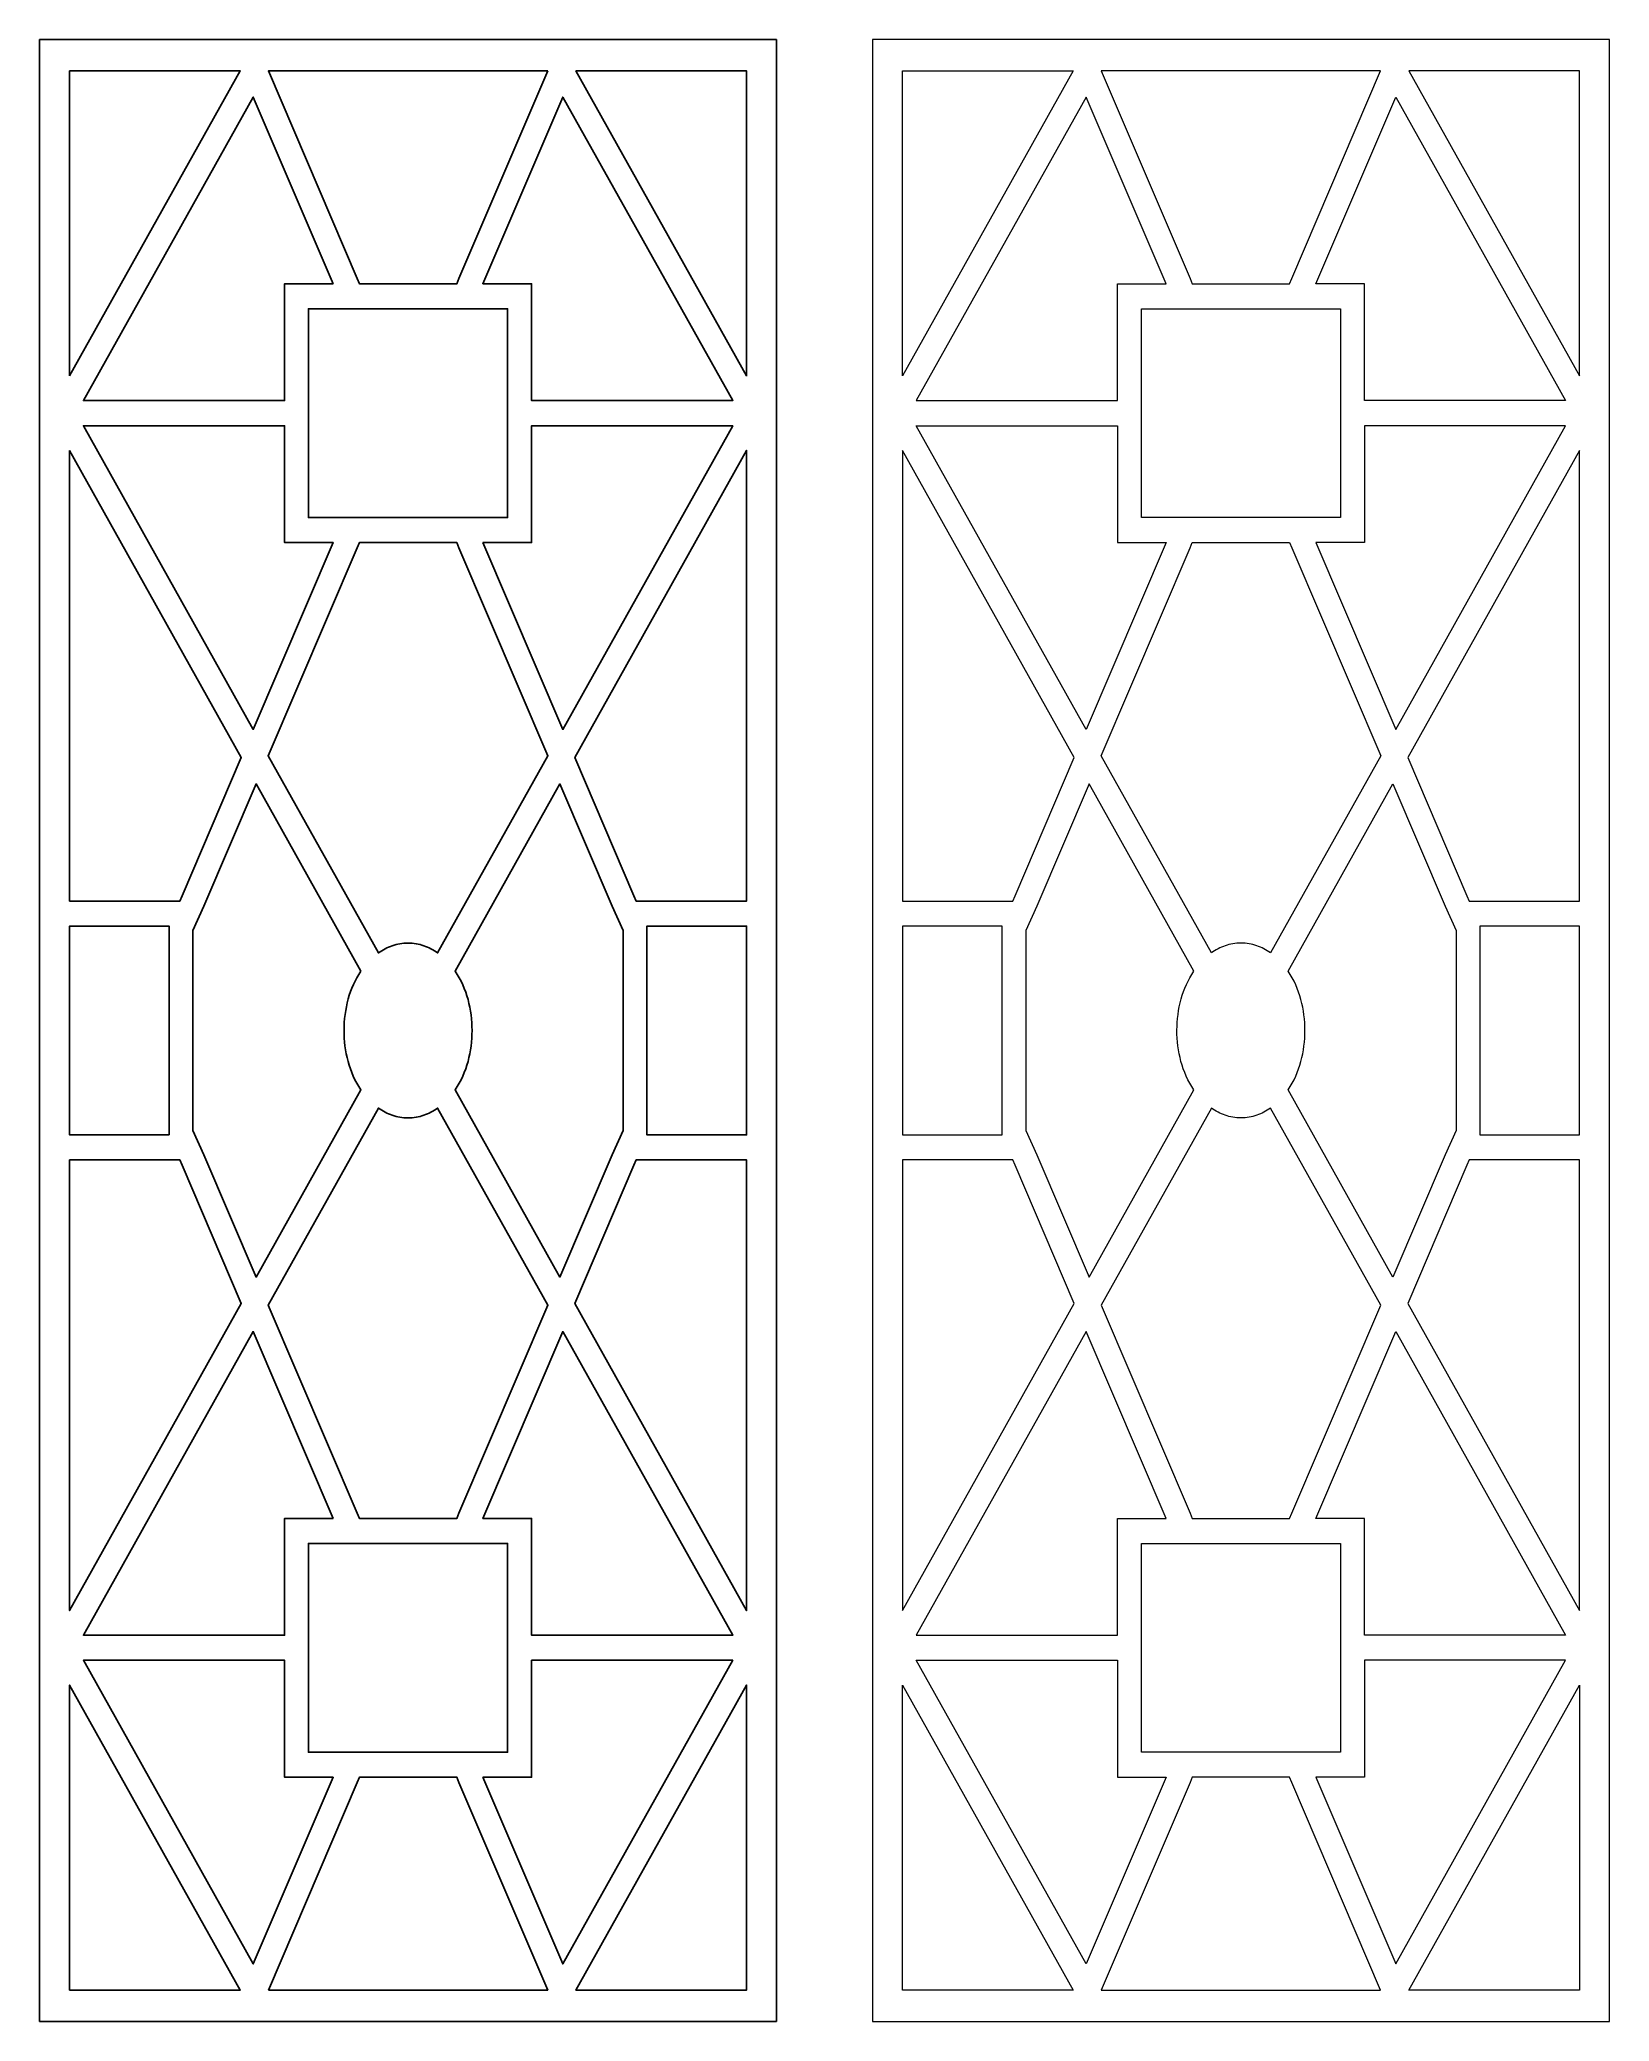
# Model space of a CAD drawing. Header units: centimetres. Extents: x -9.3 to 9.8, y -13.5 to 10.6.
import ezdxf

# ---------------------------------------------------------------- set-up
doc = ezdxf.new("R2010")
doc.units = ezdxf.units.CM
doc.header["$MEASUREMENT"] = 0

msp = doc.modelspace()

# ---------------------------------------------------------------- linework, layer by layer
at = {"color": 177}
for points, knots in [([(-9.29786, -13.53119), (-9.29786, -13.53119), (-9.29786, 10.59826), (-9.29786, 10.59826), (-9.29786, 10.59826), (-9.29786, 10.59826), (-0.32513, 10.59826), (-0.32513, 10.59826), (-0.32513, 10.59826), (-0.32513, 10.59826), (-0.3251, -13.53119), (-0.3251, -13.53119), (-0.3251, -13.53119), (-0.3251, -13.53119), (-9.29786, -13.53119), (-9.29786, -13.53119)], [0, 0, 0, 0, 0.2, 0.2, 0.2, 0.2, 0.4, 0.4, 0.4, 0.4, 0.6, 0.6, 0.6, 0.6, 1, 1, 1, 1]), ([(-8.93409, 6.50375), (-8.93409, 6.50375), (-8.93409, 10.21698), (-8.93409, 10.21698), (-8.93409, 10.21698), (-8.93409, 10.21698), (-6.85522, 10.21698), (-6.85522, 10.21698), (-6.85522, 10.21698), (-6.85522, 10.21698), (-8.93409, 6.50378), (-8.93409, 6.50378), (-8.93409, 6.50378), (-8.93409, 6.50378), (-8.93409, 6.50375), (-8.93409, 6.50375)], [0, 0, 0, 0, 0.2, 0.2, 0.2, 0.2, 0.4, 0.4, 0.4, 0.4, 0.6, 0.6, 0.6, 0.6, 1, 1, 1, 1]), ([(-3.11073, 10.21698), (-3.11073, 10.21698), (-4.19242, 7.68827), (-4.19242, 7.68827), (-4.19242, 7.68827), (-4.19242, 7.68827), (-4.21904, 7.62591), (-4.21904, 7.62591), (-4.21904, 7.62591), (-4.21904, 7.62591), (-4.81148, 7.62591), (-4.81148, 7.62591), (-4.81148, 7.62591), (-4.81148, 7.62591), (-5.40383, 7.62591), (-5.40383, 7.62591), (-5.40383, 7.62591), (-5.40383, 7.62591), (-5.43054, 7.68827), (-5.43054, 7.68827), (-5.43054, 7.68827), (-5.43054, 7.68827), (-6.51226, 10.21698), (-6.51226, 10.21698), (-6.51226, 10.21698), (-6.51226, 10.21698), (-3.11073, 10.21698), (-3.11073, 10.21698)], [0, 0, 0, 0, 0.125, 0.125, 0.125, 0.125, 0.25, 0.25, 0.25, 0.25, 0.375, 0.375, 0.375, 0.375, 0.5, 0.5, 0.5, 0.5, 0.625, 0.625, 0.625, 0.625, 0.75, 0.75, 0.75, 0.75, 1, 1, 1, 1]), ([(-0.68892, 6.50378), (-0.68892, 6.50378), (-0.68892, 10.21698), (-0.68892, 10.21698), (-0.68892, 10.21698), (-0.68892, 10.21698), (-2.76774, 10.21698), (-2.76774, 10.21698), (-2.76774, 10.21698), (-2.76774, 10.21698), (-0.68887, 6.50378), (-0.68887, 6.50378), (-0.68887, 6.50378), (-0.68887, 6.50378), (-0.68892, 6.50378), (-0.68892, 6.50378)], [0, 0, 0, 0, 0.2, 0.2, 0.2, 0.2, 0.4, 0.4, 0.4, 0.4, 0.6, 0.6, 0.6, 0.6, 1, 1, 1, 1]), ([(-5.72289, 7.62591), (-5.72289, 7.62591), (-6.31532, 7.62591), (-6.31532, 7.62591), (-6.31532, 7.62591), (-6.31532, 7.62591), (-6.31532, 6.20237), (-6.31532, 6.20237), (-6.31532, 6.20237), (-6.31532, 6.20237), (-8.76534, 6.20237), (-8.76534, 6.20237), (-8.76534, 6.20237), (-8.76534, 6.20237), (-6.69544, 9.89962), (-6.69544, 9.89962), (-6.69544, 9.89962), (-6.69544, 9.89962), (-5.72289, 7.62591), (-5.72289, 7.62591)], [0, 0, 0, 0, 0.16666667, 0.16666667, 0.16666667, 0.16666667, 0.33333333, 0.33333333, 0.33333333, 0.33333333, 0.5, 0.5, 0.5, 0.5, 0.66666667, 0.66666667, 0.66666667, 0.66666667, 1, 1, 1, 1]), ([(-3.90007, 7.62591), (-3.90007, 7.62591), (-3.30764, 7.62591), (-3.30764, 7.62591), (-3.30764, 7.62591), (-3.30764, 7.62591), (-3.30764, 6.20237), (-3.30764, 6.20237), (-3.30764, 6.20237), (-3.30764, 6.20237), (-0.85762, 6.20237), (-0.85762, 6.20237), (-0.85762, 6.20237), (-0.85762, 6.20237), (-2.92749, 9.89962), (-2.92749, 9.89962), (-2.92749, 9.89962), (-2.92749, 9.89962), (-3.90007, 7.62591), (-3.90007, 7.62591)], [0, 0, 0, 0, 0.16666667, 0.16666667, 0.16666667, 0.16666667, 0.33333333, 0.33333333, 0.33333333, 0.33333333, 0.5, 0.5, 0.5, 0.5, 0.66666667, 0.66666667, 0.66666667, 0.66666667, 1, 1, 1, 1]), ([(-4.81148, 7.32086), (-4.81148, 7.32086), (-6.02423, 7.32086), (-6.02423, 7.32086), (-6.02423, 7.32086), (-6.02423, 7.32086), (-6.02423, 6.04989), (-6.02423, 6.04989), (-6.02423, 6.04989), (-6.02423, 6.04989), (-6.02423, 4.77886), (-6.02423, 4.77886), (-6.02423, 4.77886), (-6.02423, 4.77886), (-4.81148, 4.77886), (-4.81148, 4.77886), (-4.81148, 4.77886), (-4.81148, 4.77886), (-3.59873, 4.77886), (-3.59873, 4.77886), (-3.59873, 4.77886), (-3.59873, 4.77886), (-3.59873, 6.04989), (-3.59873, 6.04989), (-3.59873, 6.04989), (-3.59873, 6.04989), (-3.59873, 7.32086), (-3.59873, 7.32086), (-3.59873, 7.32086), (-3.59873, 7.32086), (-4.81148, 7.32086), (-4.81148, 7.32086)], [0, 0, 0, 0, 0.11111111, 0.11111111, 0.11111111, 0.11111111, 0.22222222, 0.22222222, 0.22222222, 0.22222222, 0.33333333, 0.33333333, 0.33333333, 0.33333333, 0.44444444, 0.44444444, 0.44444444, 0.44444444, 0.55555556, 0.55555556, 0.55555556, 0.55555556, 0.66666667, 0.66666667, 0.66666667, 0.66666667, 0.77777778, 0.77777778, 0.77777778, 0.77777778, 1, 1, 1, 1]), ([(-5.72289, 4.47382), (-5.72289, 4.47382), (-6.31532, 4.47382), (-6.31532, 4.47382), (-6.31532, 4.47382), (-6.31532, 4.47382), (-6.31532, 5.89736), (-6.31532, 5.89736), (-6.31532, 5.89736), (-6.31532, 5.89736), (-8.76534, 5.89732), (-8.76534, 5.89732), (-8.76534, 5.89732), (-8.76534, 5.89732), (-6.69544, 2.20016), (-6.69544, 2.20016), (-6.69544, 2.20016), (-6.69544, 2.20016), (-5.72289, 4.47382), (-5.72289, 4.47382)], [0, 0, 0, 0, 0.16666667, 0.16666667, 0.16666667, 0.16666667, 0.33333333, 0.33333333, 0.33333333, 0.33333333, 0.5, 0.5, 0.5, 0.5, 0.66666667, 0.66666667, 0.66666667, 0.66666667, 1, 1, 1, 1]), ([(-3.90007, 4.47382), (-3.90007, 4.47382), (-3.30764, 4.47382), (-3.30764, 4.47382), (-3.30764, 4.47382), (-3.30764, 4.47382), (-3.30764, 5.89736), (-3.30764, 5.89736), (-3.30764, 5.89736), (-3.30764, 5.89736), (-0.85762, 5.89736), (-0.85762, 5.89736), (-0.85762, 5.89736), (-0.85762, 5.89736), (-2.92752, 2.20016), (-2.92752, 2.20016), (-2.92752, 2.20016), (-2.92752, 2.20016), (-3.90007, 4.47382), (-3.90007, 4.47382)], [0, 0, 0, 0, 0.16666667, 0.16666667, 0.16666667, 0.16666667, 0.33333333, 0.33333333, 0.33333333, 0.33333333, 0.5, 0.5, 0.5, 0.5, 0.66666667, 0.66666667, 0.66666667, 0.66666667, 1, 1, 1, 1]), ([(-8.93409, 5.59595), (-8.93409, 5.59595), (-6.84163, 1.85845), (-6.84163, 1.85845), (-6.84163, 1.85845), (-6.84163, 1.85845), (-7.56305, 0.17197), (-7.56305, 0.17197), (-7.56305, 0.17197), (-7.56305, 0.17197), (-7.58972, 0.10958), (-7.58972, 0.10958), (-7.58972, 0.10958), (-7.58972, 0.10958), (-8.93409, 0.10958), (-8.93409, 0.10958), (-8.93409, 0.10958), (-8.93409, 0.10958), (-8.93409, 5.59595), (-8.93409, 5.59595)], [0, 0, 0, 0, 0.16666667, 0.16666667, 0.16666667, 0.16666667, 0.33333333, 0.33333333, 0.33333333, 0.33333333, 0.5, 0.5, 0.5, 0.5, 0.66666667, 0.66666667, 0.66666667, 0.66666667, 1, 1, 1, 1]), ([(-0.68892, 5.59595), (-0.68892, 5.59595), (-0.68892, 0.10958), (-0.68892, 0.10958), (-0.68892, 0.10958), (-0.68892, 0.10958), (-2.03324, 0.10958), (-2.03324, 0.10958), (-2.03324, 0.10958), (-2.03324, 0.10958), (-2.05991, 0.17197), (-2.05991, 0.17197), (-2.05991, 0.17197), (-2.05991, 0.17197), (-2.78133, 1.85845), (-2.78133, 1.85845), (-2.78133, 1.85845), (-2.78133, 1.85845), (-0.68892, 5.59595), (-0.68892, 5.59595), (-0.68892, 5.59595), (-0.68892, 5.59595), (-0.68892, 5.59595), (-0.68892, 5.59595)], [0, 0, 0, 0, 0.14285714, 0.14285714, 0.14285714, 0.14285714, 0.28571429, 0.28571429, 0.28571429, 0.28571429, 0.42857143, 0.42857143, 0.42857143, 0.42857143, 0.57142857, 0.57142857, 0.57142857, 0.57142857, 0.71428571, 0.71428571, 0.71428571, 0.71428571, 1, 1, 1, 1]), ([(-4.81148, -0.40176), (-4.81148, -0.40176), (-4.80925, -0.40176), (-4.80925, -0.40176), (-4.80925, -0.40176), (-4.80925, -0.40176), (-4.80705, -0.40176), (-4.80705, -0.40176), (-4.80705, -0.40176), (-4.74324, -0.402), (-4.67999, -0.4129), (-4.61977, -0.43387), (-4.61977, -0.43387), (-4.55968, -0.45486), (-4.50286, -0.48423), (-4.45102, -0.52109), (-4.45102, -0.52109), (-4.45102, -0.52109), (-3.10832, 1.87715), (-3.10832, 1.87715), (-3.10832, 1.87715), (-3.10832, 1.87715), (-4.19242, 4.41146), (-4.19242, 4.41146), (-4.19242, 4.41146), (-4.19242, 4.41146), (-4.21904, 4.47382), (-4.21904, 4.47382), (-4.21904, 4.47382), (-4.21904, 4.47382), (-4.81148, 4.47382), (-4.81148, 4.47382), (-4.81148, 4.47382), (-4.81148, 4.47382), (-5.40389, 4.47382), (-5.40389, 4.47382), (-5.40389, 4.47382), (-5.40389, 4.47382), (-5.43054, 4.41146), (-5.43054, 4.41146), (-5.43054, 4.41146), (-5.43054, 4.41146), (-6.51464, 1.87715), (-6.51464, 1.87715), (-6.51464, 1.87715), (-6.51464, 1.87715), (-5.17194, -0.52109), (-5.17194, -0.52109), (-5.17194, -0.52109), (-5.12008, -0.48423), (-5.06328, -0.45486), (-5.00319, -0.43387), (-5.00319, -0.43387), (-4.94297, -0.4129), (-4.87972, -0.402), (-4.81591, -0.40176), (-4.81591, -0.40176), (-4.81591, -0.40176), (-4.81371, -0.40176), (-4.81371, -0.40176), (-4.81371, -0.40176), (-4.81371, -0.40176), (-4.81148, -0.40176), (-4.81148, -0.40176)], [0, 0, 0, 0, 0.05882353, 0.05882353, 0.05882353, 0.05882353, 0.11764706, 0.11764706, 0.11764706, 0.11764706, 0.17647059, 0.17647059, 0.17647059, 0.17647059, 0.23529412, 0.23529412, 0.23529412, 0.23529412, 0.29411765, 0.29411765, 0.29411765, 0.29411765, 0.35294118, 0.35294118, 0.35294118, 0.35294118, 0.41176471, 0.41176471, 0.41176471, 0.41176471, 0.47058824, 0.47058824, 0.47058824, 0.47058824, 0.52941176, 0.52941176, 0.52941176, 0.52941176, 0.58823529, 0.58823529, 0.58823529, 0.58823529, 0.64705882, 0.64705882, 0.64705882, 0.64705882, 0.70588235, 0.70588235, 0.70588235, 0.70588235, 0.76470588, 0.76470588, 0.76470588, 0.76470588, 0.82352941, 0.82352941, 0.82352941, 0.82352941, 0.88235294, 0.88235294, 0.88235294, 0.88235294, 1, 1, 1, 1]), ([(-5.38493, -0.74357), (-5.45506, -0.84733), (-5.50752, -0.96196), (-5.54017, -1.08289), (-5.54017, -1.08289), (-5.60749, -1.33187), (-5.60818, -1.59403), (-5.54214, -1.84333), (-5.54214, -1.84333), (-5.5095, -1.9667), (-5.45634, -2.08367), (-5.38493, -2.18934), (-5.38493, -2.18934), (-5.38493, -2.18934), (-6.66081, -4.46834), (-6.66081, -4.46834), (-6.66081, -4.46834), (-6.66081, -4.46834), (-7.29745, -2.98007), (-7.29745, -2.98007), (-7.29745, -2.98007), (-7.29745, -2.98007), (-7.4302, -2.68496), (-7.4302, -2.68496), (-7.4302, -2.68496), (-7.4302, -2.68496), (-7.4302, -1.46644), (-7.4302, -1.46644), (-7.4302, -1.46644), (-7.4302, -1.46644), (-7.4302, -0.24791), (-7.4302, -0.24791), (-7.4302, -0.24791), (-7.4302, -0.24791), (-7.29745, 0.04722), (-7.29745, 0.04722), (-7.29745, 0.04722), (-7.29745, 0.04722), (-6.66081, 1.53548), (-6.66081, 1.53548), (-6.66081, 1.53548), (-6.66081, 1.53548), (-5.38493, -0.74357), (-5.38493, -0.74357), (-5.38493, -0.74357), (-5.38493, -0.74357), (-5.38493, -0.74357), (-5.38493, -0.74357)], [0, 0, 0, 0, 0.07692308, 0.07692308, 0.07692308, 0.07692308, 0.15384615, 0.15384615, 0.15384615, 0.15384615, 0.23076923, 0.23076923, 0.23076923, 0.23076923, 0.30769231, 0.30769231, 0.30769231, 0.30769231, 0.38461538, 0.38461538, 0.38461538, 0.38461538, 0.46153846, 0.46153846, 0.46153846, 0.46153846, 0.53846154, 0.53846154, 0.53846154, 0.53846154, 0.61538462, 0.61538462, 0.61538462, 0.61538462, 0.69230769, 0.69230769, 0.69230769, 0.69230769, 0.76923077, 0.76923077, 0.76923077, 0.76923077, 0.84615385, 0.84615385, 0.84615385, 0.84615385, 1, 1, 1, 1]), ([(-4.23806, -2.18941), (-4.23806, -2.18941), (-2.96215, -4.46834), (-2.96215, -4.46834), (-2.96215, -4.46834), (-2.96215, -4.46834), (-2.32557, -2.98007), (-2.32557, -2.98007), (-2.32557, -2.98007), (-2.32557, -2.98007), (-2.19276, -2.68496), (-2.19276, -2.68496), (-2.19276, -2.68496), (-2.19276, -2.68496), (-2.19276, -1.46644), (-2.19276, -1.46644), (-2.19276, -1.46644), (-2.19276, -1.46644), (-2.19276, -0.24793), (-2.19276, -0.24793), (-2.19276, -0.24793), (-2.19276, -0.24793), (-2.32557, 0.04722), (-2.32557, 0.04722), (-2.32557, 0.04722), (-2.32557, 0.04722), (-2.96215, 1.53548), (-2.96215, 1.53548), (-2.96215, 1.53548), (-2.96215, 1.53548), (-4.23806, -0.74357), (-4.23806, -0.74357), (-4.23806, -0.74357), (-4.16664, -0.84925), (-4.1135, -0.96625), (-4.08084, -1.08952), (-4.08084, -1.08952), (-4.04823, -1.21251), (-4.03189, -1.33923), (-4.03207, -1.46644), (-4.03207, -1.46644), (-4.03187, -1.59365), (-4.04824, -1.7204), (-4.08084, -1.84336), (-4.08084, -1.84336), (-4.1135, -1.96669), (-4.16664, -2.08367), (-4.23806, -2.18941), (-4.23806, -2.18941), (-4.23806, -2.18941), (-4.23806, -2.18941), (-4.23806, -2.18941)], [0, 0, 0, 0, 0.07142857, 0.07142857, 0.07142857, 0.07142857, 0.14285714, 0.14285714, 0.14285714, 0.14285714, 0.21428571, 0.21428571, 0.21428571, 0.21428571, 0.28571429, 0.28571429, 0.28571429, 0.28571429, 0.35714286, 0.35714286, 0.35714286, 0.35714286, 0.42857143, 0.42857143, 0.42857143, 0.42857143, 0.5, 0.5, 0.5, 0.5, 0.57142857, 0.57142857, 0.57142857, 0.57142857, 0.64285714, 0.64285714, 0.64285714, 0.64285714, 0.71428571, 0.71428571, 0.71428571, 0.71428571, 0.78571429, 0.78571429, 0.78571429, 0.78571429, 0.85714286, 0.85714286, 0.85714286, 0.85714286, 1, 1, 1, 1]), ([(-7.7213, -2.73744), (-7.7213, -2.73744), (-8.93409, -2.73744), (-8.93409, -2.73744), (-8.93409, -2.73744), (-8.93409, -2.73744), (-8.93409, -0.19547), (-8.93409, -0.19547), (-8.93409, -0.19547), (-8.93409, -0.19547), (-7.7213, -0.19547), (-7.7213, -0.19547), (-7.7213, -0.19547), (-7.7213, -0.19547), (-7.7213, -2.73744), (-7.7213, -2.73744)], [0, 0, 0, 0, 0.2, 0.2, 0.2, 0.2, 0.4, 0.4, 0.4, 0.4, 0.6, 0.6, 0.6, 0.6, 1, 1, 1, 1]), ([(-0.68892, -2.73744), (-0.68892, -2.73744), (-0.68892, -0.19547), (-0.68892, -0.19547), (-0.68892, -0.19547), (-0.68892, -0.19547), (-1.90167, -0.19547), (-1.90167, -0.19547), (-1.90167, -0.19547), (-1.90167, -0.19547), (-1.90166, -1.46644), (-1.90166, -1.46644), (-1.90166, -1.46644), (-1.90166, -1.46644), (-1.90166, -2.73744), (-1.90166, -2.73744), (-1.90166, -2.73744), (-1.90166, -2.73744), (-0.68887, -2.73744), (-0.68887, -2.73744), (-0.68887, -2.73744), (-0.68887, -2.73744), (-0.68892, -2.73744), (-0.68892, -2.73744)], [0, 0, 0, 0, 0.14285714, 0.14285714, 0.14285714, 0.14285714, 0.28571429, 0.28571429, 0.28571429, 0.28571429, 0.42857143, 0.42857143, 0.42857143, 0.42857143, 0.57142857, 0.57142857, 0.57142857, 0.57142857, 0.71428571, 0.71428571, 0.71428571, 0.71428571, 1, 1, 1, 1]), ([(-4.81148, -2.53119), (-4.81148, -2.53119), (-4.80925, -2.53119), (-4.80925, -2.53119), (-4.80925, -2.53119), (-4.80925, -2.53119), (-4.80705, -2.53119), (-4.80705, -2.53119), (-4.80705, -2.53119), (-4.74324, -2.53086), (-4.67999, -2.52), (-4.61977, -2.49905), (-4.61977, -2.49905), (-4.55968, -2.47805), (-4.50286, -2.44868), (-4.45102, -2.41184), (-4.45102, -2.41184), (-4.45102, -2.41184), (-3.10832, -4.81008), (-3.10832, -4.81008), (-3.10832, -4.81008), (-3.10832, -4.81008), (-4.19242, -7.3443), (-4.19242, -7.3443), (-4.19242, -7.3443), (-4.19242, -7.3443), (-4.21904, -7.40671), (-4.21904, -7.40671), (-4.21904, -7.40671), (-4.21904, -7.40671), (-4.81148, -7.40671), (-4.81148, -7.40671), (-4.81148, -7.40671), (-4.81148, -7.40671), (-5.40389, -7.40671), (-5.40389, -7.40671), (-5.40389, -7.40671), (-5.40389, -7.40671), (-5.43054, -7.3443), (-5.43054, -7.3443), (-5.43054, -7.3443), (-5.43054, -7.3443), (-6.51464, -4.81008), (-6.51464, -4.81008), (-6.51464, -4.81008), (-6.51464, -4.81008), (-5.17194, -2.4118), (-5.17194, -2.4118), (-5.17194, -2.4118), (-5.12008, -2.44866), (-5.06328, -2.47805), (-5.00319, -2.49905), (-5.00319, -2.49905), (-4.94297, -2.51999), (-4.87972, -2.53086), (-4.81591, -2.53119), (-4.81591, -2.53119), (-4.81591, -2.53119), (-4.81371, -2.53119), (-4.81371, -2.53119), (-4.81371, -2.53119), (-4.81371, -2.53119), (-4.81148, -2.53119), (-4.81148, -2.53119)], [0, 0, 0, 0, 0.05882353, 0.05882353, 0.05882353, 0.05882353, 0.11764706, 0.11764706, 0.11764706, 0.11764706, 0.17647059, 0.17647059, 0.17647059, 0.17647059, 0.23529412, 0.23529412, 0.23529412, 0.23529412, 0.29411765, 0.29411765, 0.29411765, 0.29411765, 0.35294118, 0.35294118, 0.35294118, 0.35294118, 0.41176471, 0.41176471, 0.41176471, 0.41176471, 0.47058824, 0.47058824, 0.47058824, 0.47058824, 0.52941176, 0.52941176, 0.52941176, 0.52941176, 0.58823529, 0.58823529, 0.58823529, 0.58823529, 0.64705882, 0.64705882, 0.64705882, 0.64705882, 0.70588235, 0.70588235, 0.70588235, 0.70588235, 0.76470588, 0.76470588, 0.76470588, 0.76470588, 0.82352941, 0.82352941, 0.82352941, 0.82352941, 0.88235294, 0.88235294, 0.88235294, 0.88235294, 1, 1, 1, 1]), ([(-8.93409, -3.04245), (-8.93409, -3.04245), (-7.58972, -3.04245), (-7.58972, -3.04245), (-7.58972, -3.04245), (-7.58972, -3.04245), (-7.56305, -3.10485), (-7.56305, -3.10485), (-7.56305, -3.10485), (-7.56305, -3.10485), (-6.84163, -4.79131), (-6.84163, -4.79131), (-6.84163, -4.79131), (-6.84163, -4.79131), (-8.93409, -8.52884), (-8.93409, -8.52884), (-8.93409, -8.52884), (-8.93409, -8.52884), (-8.93409, -3.04245), (-8.93409, -3.04245)], [0, 0, 0, 0, 0.16666667, 0.16666667, 0.16666667, 0.16666667, 0.33333333, 0.33333333, 0.33333333, 0.33333333, 0.5, 0.5, 0.5, 0.5, 0.66666667, 0.66666667, 0.66666667, 0.66666667, 1, 1, 1, 1]), ([(-0.68887, -8.52877), (-0.68887, -8.52877), (-0.68887, -3.04245), (-0.68887, -3.04245), (-0.68887, -3.04245), (-0.68887, -3.04245), (-2.03324, -3.04245), (-2.03324, -3.04245), (-2.03324, -3.04245), (-2.03324, -3.04245), (-2.05991, -3.10485), (-2.05991, -3.10485), (-2.05991, -3.10485), (-2.05991, -3.10485), (-2.78133, -4.79131), (-2.78133, -4.79131), (-2.78133, -4.79131), (-2.78133, -4.79131), (-0.68887, -8.52884), (-0.68887, -8.52884), (-0.68887, -8.52884), (-0.68887, -8.52884), (-0.68887, -8.52877), (-0.68887, -8.52877)], [0, 0, 0, 0, 0.14285714, 0.14285714, 0.14285714, 0.14285714, 0.28571429, 0.28571429, 0.28571429, 0.28571429, 0.42857143, 0.42857143, 0.42857143, 0.42857143, 0.57142857, 0.57142857, 0.57142857, 0.57142857, 0.71428571, 0.71428571, 0.71428571, 0.71428571, 1, 1, 1, 1]), ([(-5.72289, -7.40671), (-5.72289, -7.40671), (-6.31532, -7.40671), (-6.31532, -7.40671), (-6.31532, -7.40671), (-6.31532, -7.40671), (-6.31532, -8.83019), (-6.31532, -8.83019), (-6.31532, -8.83019), (-6.31532, -8.83019), (-8.76534, -8.83019), (-8.76534, -8.83019), (-8.76534, -8.83019), (-8.76534, -8.83019), (-6.69544, -5.13305), (-6.69544, -5.13305), (-6.69544, -5.13305), (-6.69544, -5.13305), (-5.72289, -7.40671), (-5.72289, -7.40671)], [0, 0, 0, 0, 0.16666667, 0.16666667, 0.16666667, 0.16666667, 0.33333333, 0.33333333, 0.33333333, 0.33333333, 0.5, 0.5, 0.5, 0.5, 0.66666667, 0.66666667, 0.66666667, 0.66666667, 1, 1, 1, 1]), ([(-3.90007, -7.40671), (-3.90007, -7.40671), (-3.30764, -7.40671), (-3.30764, -7.40671), (-3.30764, -7.40671), (-3.30764, -7.40671), (-3.30764, -8.83019), (-3.30764, -8.83019), (-3.30764, -8.83019), (-3.30764, -8.83019), (-0.85762, -8.83019), (-0.85762, -8.83019), (-0.85762, -8.83019), (-0.85762, -8.83019), (-2.92749, -5.13305), (-2.92749, -5.13305), (-2.92749, -5.13305), (-2.92749, -5.13305), (-3.90007, -7.40671), (-3.90007, -7.40671)], [0, 0, 0, 0, 0.16666667, 0.16666667, 0.16666667, 0.16666667, 0.33333333, 0.33333333, 0.33333333, 0.33333333, 0.5, 0.5, 0.5, 0.5, 0.66666667, 0.66666667, 0.66666667, 0.66666667, 1, 1, 1, 1]), ([(-3.59873, -8.98278), (-3.59873, -8.98278), (-3.59873, -7.71173), (-3.59873, -7.71173), (-3.59873, -7.71173), (-3.59873, -7.71173), (-4.81148, -7.71173), (-4.81148, -7.71173), (-4.81148, -7.71173), (-4.81148, -7.71173), (-6.02423, -7.71173), (-6.02423, -7.71173), (-6.02423, -7.71173), (-6.02423, -7.71173), (-6.02423, -8.98278), (-6.02423, -8.98278), (-6.02423, -8.98278), (-6.02423, -8.98278), (-6.02423, -10.25373), (-6.02423, -10.25373), (-6.02423, -10.25373), (-6.02423, -10.25373), (-4.81148, -10.25373), (-4.81148, -10.25373), (-4.81148, -10.25373), (-4.81148, -10.25373), (-3.59873, -10.25373), (-3.59873, -10.25373), (-3.59873, -10.25373), (-3.59873, -10.25373), (-3.59873, -8.98278), (-3.59873, -8.98278), (-3.59873, -8.98278), (-3.59873, -8.98278), (-3.59873, -8.98278), (-3.59873, -8.98278)], [0, 0, 0, 0, 0.1, 0.1, 0.1, 0.1, 0.2, 0.2, 0.2, 0.2, 0.3, 0.3, 0.3, 0.3, 0.4, 0.4, 0.4, 0.4, 0.5, 0.5, 0.5, 0.5, 0.6, 0.6, 0.6, 0.6, 0.7, 0.7, 0.7, 0.7, 0.8, 0.8, 0.8, 0.8, 1, 1, 1, 1]), ([(-5.72289, -10.55874), (-5.72289, -10.55874), (-6.31532, -10.55874), (-6.31532, -10.55874), (-6.31532, -10.55874), (-6.31532, -10.55874), (-6.31532, -9.13522), (-6.31532, -9.13522), (-6.31532, -9.13522), (-6.31532, -9.13522), (-8.76534, -9.13522), (-8.76534, -9.13522), (-8.76534, -9.13522), (-8.76534, -9.13522), (-6.69544, -12.8325), (-6.69544, -12.8325), (-6.69544, -12.8325), (-6.69544, -12.8325), (-5.72289, -10.55874), (-5.72289, -10.55874)], [0, 0, 0, 0, 0.16666667, 0.16666667, 0.16666667, 0.16666667, 0.33333333, 0.33333333, 0.33333333, 0.33333333, 0.5, 0.5, 0.5, 0.5, 0.66666667, 0.66666667, 0.66666667, 0.66666667, 1, 1, 1, 1]), ([(-3.90007, -10.55874), (-3.90007, -10.55874), (-3.30764, -10.55874), (-3.30764, -10.55874), (-3.30764, -10.55874), (-3.30764, -10.55874), (-3.30764, -9.13522), (-3.30764, -9.13522), (-3.30764, -9.13522), (-3.30764, -9.13522), (-0.85762, -9.13522), (-0.85762, -9.13522), (-0.85762, -9.13522), (-0.85762, -9.13522), (-2.92749, -12.8325), (-2.92749, -12.8325), (-2.92749, -12.8325), (-2.92749, -12.8325), (-3.90007, -10.55874), (-3.90007, -10.55874)], [0, 0, 0, 0, 0.16666667, 0.16666667, 0.16666667, 0.16666667, 0.33333333, 0.33333333, 0.33333333, 0.33333333, 0.5, 0.5, 0.5, 0.5, 0.66666667, 0.66666667, 0.66666667, 0.66666667, 1, 1, 1, 1]), ([(-8.93409, -9.43667), (-8.93409, -9.43667), (-6.85522, -13.14987), (-6.85522, -13.14987), (-6.85522, -13.14987), (-6.85522, -13.14987), (-8.93409, -13.14987), (-8.93409, -13.14987), (-8.93409, -13.14987), (-8.93409, -13.14987), (-8.93409, -9.43665), (-8.93409, -9.43665), (-8.93409, -9.43665), (-8.93409, -9.43665), (-8.93409, -9.43667), (-8.93409, -9.43667)], [0, 0, 0, 0, 0.2, 0.2, 0.2, 0.2, 0.4, 0.4, 0.4, 0.4, 0.6, 0.6, 0.6, 0.6, 1, 1, 1, 1]), ([(-0.68887, -9.43667), (-0.68887, -9.43667), (-0.68887, -13.14987), (-0.68887, -13.14987), (-0.68887, -13.14987), (-0.68887, -13.14987), (-2.76774, -13.14987), (-2.76774, -13.14987), (-2.76774, -13.14987), (-2.76774, -13.14987), (-0.68887, -9.43665), (-0.68887, -9.43665), (-0.68887, -9.43665), (-0.68887, -9.43665), (-0.68887, -9.43667), (-0.68887, -9.43667)], [0, 0, 0, 0, 0.2, 0.2, 0.2, 0.2, 0.4, 0.4, 0.4, 0.4, 0.6, 0.6, 0.6, 0.6, 1, 1, 1, 1]), ([(-6.51226, -13.14987), (-6.51226, -13.14987), (-5.43054, -10.62116), (-5.43054, -10.62116), (-5.43054, -10.62116), (-5.43054, -10.62116), (-5.40383, -10.55874), (-5.40383, -10.55874), (-5.40383, -10.55874), (-5.40383, -10.55874), (-4.81148, -10.55874), (-4.81148, -10.55874), (-4.81148, -10.55874), (-4.81148, -10.55874), (-4.21904, -10.55874), (-4.21904, -10.55874), (-4.21904, -10.55874), (-4.21904, -10.55874), (-4.19242, -10.62116), (-4.19242, -10.62116), (-4.19242, -10.62116), (-4.19242, -10.62116), (-3.1107, -13.14987), (-3.1107, -13.14987), (-3.1107, -13.14987), (-3.1107, -13.14987), (-6.51226, -13.14987), (-6.51226, -13.14987)], [0, 0, 0, 0, 0.125, 0.125, 0.125, 0.125, 0.25, 0.25, 0.25, 0.25, 0.375, 0.375, 0.375, 0.375, 0.5, 0.5, 0.5, 0.5, 0.625, 0.625, 0.625, 0.625, 0.75, 0.75, 0.75, 0.75, 1, 1, 1, 1])]:
    msp.add_open_spline(points, degree=3, knots=knots, dxfattribs=at)
at = {"lineweight": 9}
for points, knots in [([(-9.29786, -13.53119), (-9.29786, -13.53119), (-9.29786, 10.59826), (-9.29786, 10.59826), (-9.29786, 10.59826), (-9.29786, 10.59826), (-0.32513, 10.59826), (-0.32513, 10.59826), (-0.32513, 10.59826), (-0.32513, 10.59826), (-0.3251, -13.53119), (-0.3251, -13.53119), (-0.3251, -13.53119), (-0.3251, -13.53119), (-9.29786, -13.53119), (-9.29786, -13.53119)], [0, 0, 0, 0, 0.2, 0.2, 0.2, 0.2, 0.4, 0.4, 0.4, 0.4, 0.6, 0.6, 0.6, 0.6, 1, 1, 1, 1]), ([(-8.93409, 6.50375), (-8.93409, 6.50375), (-8.93409, 10.21698), (-8.93409, 10.21698), (-8.93409, 10.21698), (-8.93409, 10.21698), (-6.85522, 10.21698), (-6.85522, 10.21698), (-6.85522, 10.21698), (-6.85522, 10.21698), (-8.93409, 6.50378), (-8.93409, 6.50378)], [0, 0, 0, 0, 0.25, 0.25, 0.25, 0.25, 0.5, 0.5, 0.5, 0.5, 1, 1, 1, 1]), ([(-3.11073, 10.21698), (-3.11073, 10.21698), (-4.19242, 7.68827), (-4.19242, 7.68827), (-4.19242, 7.68827), (-4.19242, 7.68827), (-4.21904, 7.62591), (-4.21904, 7.62591), (-4.21904, 7.62591), (-4.21904, 7.62591), (-4.81148, 7.62591), (-4.81148, 7.62591), (-4.81148, 7.62591), (-4.81148, 7.62591), (-5.40383, 7.62591), (-5.40383, 7.62591), (-5.40383, 7.62591), (-5.40383, 7.62591), (-5.43054, 7.68827), (-5.43054, 7.68827), (-5.43054, 7.68827), (-5.43054, 7.68827), (-6.51226, 10.21698), (-6.51226, 10.21698), (-6.51226, 10.21698), (-6.51226, 10.21698), (-3.11073, 10.21698), (-3.11073, 10.21698)], [0, 0, 0, 0, 0.125, 0.125, 0.125, 0.125, 0.25, 0.25, 0.25, 0.25, 0.375, 0.375, 0.375, 0.375, 0.5, 0.5, 0.5, 0.5, 0.625, 0.625, 0.625, 0.625, 0.75, 0.75, 0.75, 0.75, 1, 1, 1, 1]), ([(-0.68892, 6.50378), (-0.68892, 6.50378), (-0.68892, 10.21698), (-0.68892, 10.21698), (-0.68892, 10.21698), (-0.68892, 10.21698), (-2.76774, 10.21698), (-2.76774, 10.21698), (-2.76774, 10.21698), (-2.76774, 10.21698), (-0.68887, 6.50378), (-0.68887, 6.50378)], [0, 0, 0, 0, 0.25, 0.25, 0.25, 0.25, 0.5, 0.5, 0.5, 0.5, 1, 1, 1, 1]), ([(-5.72289, 7.62591), (-5.72289, 7.62591), (-6.31532, 7.62591), (-6.31532, 7.62591), (-6.31532, 7.62591), (-6.31532, 7.62591), (-6.31532, 6.20237), (-6.31532, 6.20237), (-6.31532, 6.20237), (-6.31532, 6.20237), (-8.76534, 6.20237), (-8.76534, 6.20237), (-8.76534, 6.20237), (-8.76534, 6.20237), (-6.69544, 9.89962), (-6.69544, 9.89962), (-6.69544, 9.89962), (-6.69544, 9.89962), (-5.72289, 7.62591), (-5.72289, 7.62591)], [0, 0, 0, 0, 0.16666667, 0.16666667, 0.16666667, 0.16666667, 0.33333333, 0.33333333, 0.33333333, 0.33333333, 0.5, 0.5, 0.5, 0.5, 0.66666667, 0.66666667, 0.66666667, 0.66666667, 1, 1, 1, 1]), ([(-3.90007, 7.62591), (-3.90007, 7.62591), (-3.30764, 7.62591), (-3.30764, 7.62591), (-3.30764, 7.62591), (-3.30764, 7.62591), (-3.30764, 6.20237), (-3.30764, 6.20237), (-3.30764, 6.20237), (-3.30764, 6.20237), (-0.85762, 6.20237), (-0.85762, 6.20237), (-0.85762, 6.20237), (-0.85762, 6.20237), (-2.92749, 9.89962), (-2.92749, 9.89962), (-2.92749, 9.89962), (-2.92749, 9.89962), (-3.90007, 7.62591), (-3.90007, 7.62591)], [0, 0, 0, 0, 0.16666667, 0.16666667, 0.16666667, 0.16666667, 0.33333333, 0.33333333, 0.33333333, 0.33333333, 0.5, 0.5, 0.5, 0.5, 0.66666667, 0.66666667, 0.66666667, 0.66666667, 1, 1, 1, 1]), ([(-4.81148, 7.32086), (-4.81148, 7.32086), (-6.02423, 7.32086), (-6.02423, 7.32086), (-6.02423, 7.32086), (-6.02423, 7.32086), (-6.02423, 6.04989), (-6.02423, 6.04989), (-6.02423, 6.04989), (-6.02423, 6.04989), (-6.02423, 4.77886), (-6.02423, 4.77886), (-6.02423, 4.77886), (-6.02423, 4.77886), (-4.81148, 4.77886), (-4.81148, 4.77886), (-4.81148, 4.77886), (-4.81148, 4.77886), (-3.59873, 4.77886), (-3.59873, 4.77886), (-3.59873, 4.77886), (-3.59873, 4.77886), (-3.59873, 6.04989), (-3.59873, 6.04989), (-3.59873, 6.04989), (-3.59873, 6.04989), (-3.59873, 7.32086), (-3.59873, 7.32086), (-3.59873, 7.32086), (-3.59873, 7.32086), (-4.81148, 7.32086), (-4.81148, 7.32086)], [0, 0, 0, 0, 0.11111111, 0.11111111, 0.11111111, 0.11111111, 0.22222222, 0.22222222, 0.22222222, 0.22222222, 0.33333333, 0.33333333, 0.33333333, 0.33333333, 0.44444444, 0.44444444, 0.44444444, 0.44444444, 0.55555556, 0.55555556, 0.55555556, 0.55555556, 0.66666667, 0.66666667, 0.66666667, 0.66666667, 0.77777778, 0.77777778, 0.77777778, 0.77777778, 1, 1, 1, 1]), ([(-5.72289, 4.47382), (-5.72289, 4.47382), (-6.31532, 4.47382), (-6.31532, 4.47382), (-6.31532, 4.47382), (-6.31532, 4.47382), (-6.31532, 5.89736), (-6.31532, 5.89736), (-6.31532, 5.89736), (-6.31532, 5.89736), (-8.76534, 5.89732), (-8.76534, 5.89732), (-8.76534, 5.89732), (-8.76534, 5.89732), (-6.69544, 2.20016), (-6.69544, 2.20016), (-6.69544, 2.20016), (-6.69544, 2.20016), (-5.72289, 4.47382), (-5.72289, 4.47382)], [0, 0, 0, 0, 0.16666667, 0.16666667, 0.16666667, 0.16666667, 0.33333333, 0.33333333, 0.33333333, 0.33333333, 0.5, 0.5, 0.5, 0.5, 0.66666667, 0.66666667, 0.66666667, 0.66666667, 1, 1, 1, 1]), ([(-3.90007, 4.47382), (-3.90007, 4.47382), (-3.30764, 4.47382), (-3.30764, 4.47382), (-3.30764, 4.47382), (-3.30764, 4.47382), (-3.30764, 5.89736), (-3.30764, 5.89736), (-3.30764, 5.89736), (-3.30764, 5.89736), (-0.85762, 5.89736), (-0.85762, 5.89736), (-0.85762, 5.89736), (-0.85762, 5.89736), (-2.92752, 2.20016), (-2.92752, 2.20016), (-2.92752, 2.20016), (-2.92752, 2.20016), (-3.90007, 4.47382), (-3.90007, 4.47382)], [0, 0, 0, 0, 0.16666667, 0.16666667, 0.16666667, 0.16666667, 0.33333333, 0.33333333, 0.33333333, 0.33333333, 0.5, 0.5, 0.5, 0.5, 0.66666667, 0.66666667, 0.66666667, 0.66666667, 1, 1, 1, 1]), ([(-8.93409, 5.59595), (-8.93409, 5.59595), (-6.84163, 1.85845), (-6.84163, 1.85845), (-6.84163, 1.85845), (-6.84163, 1.85845), (-7.56305, 0.17197), (-7.56305, 0.17197), (-7.56305, 0.17197), (-7.56305, 0.17197), (-7.58972, 0.10958), (-7.58972, 0.10958), (-7.58972, 0.10958), (-7.58972, 0.10958), (-8.93409, 0.10958), (-8.93409, 0.10958), (-8.93409, 0.10958), (-8.93409, 0.10958), (-8.93409, 5.59595), (-8.93409, 5.59595)], [0, 0, 0, 0, 0.16666667, 0.16666667, 0.16666667, 0.16666667, 0.33333333, 0.33333333, 0.33333333, 0.33333333, 0.5, 0.5, 0.5, 0.5, 0.66666667, 0.66666667, 0.66666667, 0.66666667, 1, 1, 1, 1]), ([(-0.68892, 5.59595), (-0.68892, 5.59595), (-0.68892, 0.10958), (-0.68892, 0.10958), (-0.68892, 0.10958), (-0.68892, 0.10958), (-2.03324, 0.10958), (-2.03324, 0.10958), (-2.03324, 0.10958), (-2.03324, 0.10958), (-2.05991, 0.17197), (-2.05991, 0.17197), (-2.05991, 0.17197), (-2.05991, 0.17197), (-2.78133, 1.85845), (-2.78133, 1.85845), (-2.78133, 1.85845), (-2.78133, 1.85845), (-0.68892, 5.59595), (-0.68892, 5.59595)], [0, 0, 0, 0, 0.16666667, 0.16666667, 0.16666667, 0.16666667, 0.33333333, 0.33333333, 0.33333333, 0.33333333, 0.5, 0.5, 0.5, 0.5, 0.66666667, 0.66666667, 0.66666667, 0.66666667, 1, 1, 1, 1]), ([(-4.81148, -0.40176), (-4.81148, -0.40176), (-4.80925, -0.40176), (-4.80925, -0.40176), (-4.80925, -0.40176), (-4.80925, -0.40176), (-4.80705, -0.40176), (-4.80705, -0.40176), (-4.80705, -0.40176), (-4.74324, -0.402), (-4.67999, -0.4129), (-4.61977, -0.43387), (-4.61977, -0.43387), (-4.55968, -0.45486), (-4.50286, -0.48423), (-4.45102, -0.52109), (-4.45102, -0.52109), (-4.45102, -0.52109), (-3.10832, 1.87715), (-3.10832, 1.87715), (-3.10832, 1.87715), (-3.10832, 1.87715), (-4.19242, 4.41146), (-4.19242, 4.41146), (-4.19242, 4.41146), (-4.19242, 4.41146), (-4.21904, 4.47382), (-4.21904, 4.47382), (-4.21904, 4.47382), (-4.21904, 4.47382), (-4.81148, 4.47382), (-4.81148, 4.47382), (-4.81148, 4.47382), (-4.81148, 4.47382), (-5.40389, 4.47382), (-5.40389, 4.47382), (-5.40389, 4.47382), (-5.40389, 4.47382), (-5.43054, 4.41146), (-5.43054, 4.41146), (-5.43054, 4.41146), (-5.43054, 4.41146), (-6.51464, 1.87715), (-6.51464, 1.87715), (-6.51464, 1.87715), (-6.51464, 1.87715), (-5.17194, -0.52109), (-5.17194, -0.52109), (-5.17194, -0.52109), (-5.12008, -0.48423), (-5.06328, -0.45486), (-5.00319, -0.43387), (-5.00319, -0.43387), (-4.94297, -0.4129), (-4.87972, -0.402), (-4.81591, -0.40176), (-4.81591, -0.40176), (-4.81591, -0.40176), (-4.81371, -0.40176), (-4.81371, -0.40176), (-4.81371, -0.40176), (-4.81371, -0.40176), (-4.81148, -0.40176), (-4.81148, -0.40176)], [0, 0, 0, 0, 0.05882353, 0.05882353, 0.05882353, 0.05882353, 0.11764706, 0.11764706, 0.11764706, 0.11764706, 0.17647059, 0.17647059, 0.17647059, 0.17647059, 0.23529412, 0.23529412, 0.23529412, 0.23529412, 0.29411765, 0.29411765, 0.29411765, 0.29411765, 0.35294118, 0.35294118, 0.35294118, 0.35294118, 0.41176471, 0.41176471, 0.41176471, 0.41176471, 0.47058824, 0.47058824, 0.47058824, 0.47058824, 0.52941176, 0.52941176, 0.52941176, 0.52941176, 0.58823529, 0.58823529, 0.58823529, 0.58823529, 0.64705882, 0.64705882, 0.64705882, 0.64705882, 0.70588235, 0.70588235, 0.70588235, 0.70588235, 0.76470588, 0.76470588, 0.76470588, 0.76470588, 0.82352941, 0.82352941, 0.82352941, 0.82352941, 0.88235294, 0.88235294, 0.88235294, 0.88235294, 1, 1, 1, 1]), ([(-5.38493, -0.74357), (-5.45506, -0.84733), (-5.50752, -0.96196), (-5.54017, -1.08289), (-5.54017, -1.08289), (-5.60749, -1.33187), (-5.60818, -1.59403), (-5.54214, -1.84333), (-5.54214, -1.84333), (-5.5095, -1.9667), (-5.45634, -2.08367), (-5.38493, -2.18934), (-5.38493, -2.18934), (-5.38493, -2.18934), (-6.66081, -4.46834), (-6.66081, -4.46834), (-6.66081, -4.46834), (-6.66081, -4.46834), (-7.29745, -2.98007), (-7.29745, -2.98007), (-7.29745, -2.98007), (-7.29745, -2.98007), (-7.4302, -2.68496), (-7.4302, -2.68496), (-7.4302, -2.68496), (-7.4302, -2.68496), (-7.4302, -1.46644), (-7.4302, -1.46644), (-7.4302, -1.46644), (-7.4302, -1.46644), (-7.4302, -0.24791), (-7.4302, -0.24791), (-7.4302, -0.24791), (-7.4302, -0.24791), (-7.29745, 0.04722), (-7.29745, 0.04722), (-7.29745, 0.04722), (-7.29745, 0.04722), (-6.66081, 1.53548), (-6.66081, 1.53548), (-6.66081, 1.53548), (-6.66081, 1.53548), (-5.38493, -0.74357), (-5.38493, -0.74357)], [0, 0, 0, 0, 0.08333333, 0.08333333, 0.08333333, 0.08333333, 0.16666667, 0.16666667, 0.16666667, 0.16666667, 0.25, 0.25, 0.25, 0.25, 0.33333333, 0.33333333, 0.33333333, 0.33333333, 0.41666667, 0.41666667, 0.41666667, 0.41666667, 0.5, 0.5, 0.5, 0.5, 0.58333333, 0.58333333, 0.58333333, 0.58333333, 0.66666667, 0.66666667, 0.66666667, 0.66666667, 0.75, 0.75, 0.75, 0.75, 0.83333333, 0.83333333, 0.83333333, 0.83333333, 1, 1, 1, 1]), ([(-4.23806, -2.18941), (-4.23806, -2.18941), (-2.96215, -4.46834), (-2.96215, -4.46834), (-2.96215, -4.46834), (-2.96215, -4.46834), (-2.32557, -2.98007), (-2.32557, -2.98007), (-2.32557, -2.98007), (-2.32557, -2.98007), (-2.19276, -2.68496), (-2.19276, -2.68496), (-2.19276, -2.68496), (-2.19276, -2.68496), (-2.19276, -1.46644), (-2.19276, -1.46644), (-2.19276, -1.46644), (-2.19276, -1.46644), (-2.19276, -0.24793), (-2.19276, -0.24793), (-2.19276, -0.24793), (-2.19276, -0.24793), (-2.32557, 0.04722), (-2.32557, 0.04722), (-2.32557, 0.04722), (-2.32557, 0.04722), (-2.96215, 1.53548), (-2.96215, 1.53548), (-2.96215, 1.53548), (-2.96215, 1.53548), (-4.23806, -0.74357), (-4.23806, -0.74357), (-4.23806, -0.74357), (-4.16664, -0.84925), (-4.1135, -0.96625), (-4.08084, -1.08952), (-4.08084, -1.08952), (-4.04823, -1.21251), (-4.03189, -1.33923), (-4.03207, -1.46644), (-4.03207, -1.46644), (-4.03187, -1.59365), (-4.04824, -1.7204), (-4.08084, -1.84336), (-4.08084, -1.84336), (-4.1135, -1.96669), (-4.16664, -2.08367), (-4.23806, -2.18941)], [0, 0, 0, 0, 0.07692308, 0.07692308, 0.07692308, 0.07692308, 0.15384615, 0.15384615, 0.15384615, 0.15384615, 0.23076923, 0.23076923, 0.23076923, 0.23076923, 0.30769231, 0.30769231, 0.30769231, 0.30769231, 0.38461538, 0.38461538, 0.38461538, 0.38461538, 0.46153846, 0.46153846, 0.46153846, 0.46153846, 0.53846154, 0.53846154, 0.53846154, 0.53846154, 0.61538462, 0.61538462, 0.61538462, 0.61538462, 0.69230769, 0.69230769, 0.69230769, 0.69230769, 0.76923077, 0.76923077, 0.76923077, 0.76923077, 0.84615385, 0.84615385, 0.84615385, 0.84615385, 1, 1, 1, 1]), ([(-7.7213, -2.73744), (-7.7213, -2.73744), (-8.93409, -2.73744), (-8.93409, -2.73744), (-8.93409, -2.73744), (-8.93409, -2.73744), (-8.93409, -0.19547), (-8.93409, -0.19547), (-8.93409, -0.19547), (-8.93409, -0.19547), (-7.7213, -0.19547), (-7.7213, -0.19547), (-7.7213, -0.19547), (-7.7213, -0.19547), (-7.7213, -2.73744), (-7.7213, -2.73744)], [0, 0, 0, 0, 0.2, 0.2, 0.2, 0.2, 0.4, 0.4, 0.4, 0.4, 0.6, 0.6, 0.6, 0.6, 1, 1, 1, 1]), ([(-0.68892, -2.73744), (-0.68892, -2.73744), (-0.68892, -0.19547), (-0.68892, -0.19547), (-0.68892, -0.19547), (-0.68892, -0.19547), (-1.90167, -0.19547), (-1.90167, -0.19547), (-1.90167, -0.19547), (-1.90167, -0.19547), (-1.90166, -1.46644), (-1.90166, -1.46644), (-1.90166, -1.46644), (-1.90166, -1.46644), (-1.90166, -2.73744), (-1.90166, -2.73744), (-1.90166, -2.73744), (-1.90166, -2.73744), (-0.68887, -2.73744), (-0.68887, -2.73744)], [0, 0, 0, 0, 0.16666667, 0.16666667, 0.16666667, 0.16666667, 0.33333333, 0.33333333, 0.33333333, 0.33333333, 0.5, 0.5, 0.5, 0.5, 0.66666667, 0.66666667, 0.66666667, 0.66666667, 1, 1, 1, 1]), ([(-4.81148, -2.53119), (-4.81148, -2.53119), (-4.80925, -2.53119), (-4.80925, -2.53119), (-4.80925, -2.53119), (-4.80925, -2.53119), (-4.80705, -2.53119), (-4.80705, -2.53119), (-4.80705, -2.53119), (-4.74324, -2.53086), (-4.67999, -2.52), (-4.61977, -2.49905), (-4.61977, -2.49905), (-4.55968, -2.47805), (-4.50286, -2.44868), (-4.45102, -2.41184), (-4.45102, -2.41184), (-4.45102, -2.41184), (-3.10832, -4.81008), (-3.10832, -4.81008), (-3.10832, -4.81008), (-3.10832, -4.81008), (-4.19242, -7.3443), (-4.19242, -7.3443), (-4.19242, -7.3443), (-4.19242, -7.3443), (-4.21904, -7.40671), (-4.21904, -7.40671), (-4.21904, -7.40671), (-4.21904, -7.40671), (-4.81148, -7.40671), (-4.81148, -7.40671), (-4.81148, -7.40671), (-4.81148, -7.40671), (-5.40389, -7.40671), (-5.40389, -7.40671), (-5.40389, -7.40671), (-5.40389, -7.40671), (-5.43054, -7.3443), (-5.43054, -7.3443), (-5.43054, -7.3443), (-5.43054, -7.3443), (-6.51464, -4.81008), (-6.51464, -4.81008), (-6.51464, -4.81008), (-6.51464, -4.81008), (-5.17194, -2.4118), (-5.17194, -2.4118), (-5.17194, -2.4118), (-5.12008, -2.44866), (-5.06328, -2.47805), (-5.00319, -2.49905), (-5.00319, -2.49905), (-4.94297, -2.51999), (-4.87972, -2.53086), (-4.81591, -2.53119), (-4.81591, -2.53119), (-4.81591, -2.53119), (-4.81371, -2.53119), (-4.81371, -2.53119), (-4.81371, -2.53119), (-4.81371, -2.53119), (-4.81148, -2.53119), (-4.81148, -2.53119)], [0, 0, 0, 0, 0.05882353, 0.05882353, 0.05882353, 0.05882353, 0.11764706, 0.11764706, 0.11764706, 0.11764706, 0.17647059, 0.17647059, 0.17647059, 0.17647059, 0.23529412, 0.23529412, 0.23529412, 0.23529412, 0.29411765, 0.29411765, 0.29411765, 0.29411765, 0.35294118, 0.35294118, 0.35294118, 0.35294118, 0.41176471, 0.41176471, 0.41176471, 0.41176471, 0.47058824, 0.47058824, 0.47058824, 0.47058824, 0.52941176, 0.52941176, 0.52941176, 0.52941176, 0.58823529, 0.58823529, 0.58823529, 0.58823529, 0.64705882, 0.64705882, 0.64705882, 0.64705882, 0.70588235, 0.70588235, 0.70588235, 0.70588235, 0.76470588, 0.76470588, 0.76470588, 0.76470588, 0.82352941, 0.82352941, 0.82352941, 0.82352941, 0.88235294, 0.88235294, 0.88235294, 0.88235294, 1, 1, 1, 1]), ([(-8.93409, -3.04245), (-8.93409, -3.04245), (-7.58972, -3.04245), (-7.58972, -3.04245), (-7.58972, -3.04245), (-7.58972, -3.04245), (-7.56305, -3.10485), (-7.56305, -3.10485), (-7.56305, -3.10485), (-7.56305, -3.10485), (-6.84163, -4.79131), (-6.84163, -4.79131), (-6.84163, -4.79131), (-6.84163, -4.79131), (-8.93409, -8.52884), (-8.93409, -8.52884), (-8.93409, -8.52884), (-8.93409, -8.52884), (-8.93409, -3.04245), (-8.93409, -3.04245)], [0, 0, 0, 0, 0.16666667, 0.16666667, 0.16666667, 0.16666667, 0.33333333, 0.33333333, 0.33333333, 0.33333333, 0.5, 0.5, 0.5, 0.5, 0.66666667, 0.66666667, 0.66666667, 0.66666667, 1, 1, 1, 1]), ([(-0.68887, -8.52877), (-0.68887, -8.52877), (-0.68887, -3.04245), (-0.68887, -3.04245), (-0.68887, -3.04245), (-0.68887, -3.04245), (-2.03324, -3.04245), (-2.03324, -3.04245), (-2.03324, -3.04245), (-2.03324, -3.04245), (-2.05991, -3.10485), (-2.05991, -3.10485), (-2.05991, -3.10485), (-2.05991, -3.10485), (-2.78133, -4.79131), (-2.78133, -4.79131), (-2.78133, -4.79131), (-2.78133, -4.79131), (-0.68887, -8.52884), (-0.68887, -8.52884)], [0, 0, 0, 0, 0.16666667, 0.16666667, 0.16666667, 0.16666667, 0.33333333, 0.33333333, 0.33333333, 0.33333333, 0.5, 0.5, 0.5, 0.5, 0.66666667, 0.66666667, 0.66666667, 0.66666667, 1, 1, 1, 1]), ([(-5.72289, -7.40671), (-5.72289, -7.40671), (-6.31532, -7.40671), (-6.31532, -7.40671), (-6.31532, -7.40671), (-6.31532, -7.40671), (-6.31532, -8.83019), (-6.31532, -8.83019), (-6.31532, -8.83019), (-6.31532, -8.83019), (-8.76534, -8.83019), (-8.76534, -8.83019), (-8.76534, -8.83019), (-8.76534, -8.83019), (-6.69544, -5.13305), (-6.69544, -5.13305), (-6.69544, -5.13305), (-6.69544, -5.13305), (-5.72289, -7.40671), (-5.72289, -7.40671)], [0, 0, 0, 0, 0.16666667, 0.16666667, 0.16666667, 0.16666667, 0.33333333, 0.33333333, 0.33333333, 0.33333333, 0.5, 0.5, 0.5, 0.5, 0.66666667, 0.66666667, 0.66666667, 0.66666667, 1, 1, 1, 1]), ([(-3.90007, -7.40671), (-3.90007, -7.40671), (-3.30764, -7.40671), (-3.30764, -7.40671), (-3.30764, -7.40671), (-3.30764, -7.40671), (-3.30764, -8.83019), (-3.30764, -8.83019), (-3.30764, -8.83019), (-3.30764, -8.83019), (-0.85762, -8.83019), (-0.85762, -8.83019), (-0.85762, -8.83019), (-0.85762, -8.83019), (-2.92749, -5.13305), (-2.92749, -5.13305), (-2.92749, -5.13305), (-2.92749, -5.13305), (-3.90007, -7.40671), (-3.90007, -7.40671)], [0, 0, 0, 0, 0.16666667, 0.16666667, 0.16666667, 0.16666667, 0.33333333, 0.33333333, 0.33333333, 0.33333333, 0.5, 0.5, 0.5, 0.5, 0.66666667, 0.66666667, 0.66666667, 0.66666667, 1, 1, 1, 1]), ([(-3.59873, -8.98278), (-3.59873, -8.98278), (-3.59873, -7.71173), (-3.59873, -7.71173), (-3.59873, -7.71173), (-3.59873, -7.71173), (-4.81148, -7.71173), (-4.81148, -7.71173), (-4.81148, -7.71173), (-4.81148, -7.71173), (-6.02423, -7.71173), (-6.02423, -7.71173), (-6.02423, -7.71173), (-6.02423, -7.71173), (-6.02423, -8.98278), (-6.02423, -8.98278), (-6.02423, -8.98278), (-6.02423, -8.98278), (-6.02423, -10.25373), (-6.02423, -10.25373), (-6.02423, -10.25373), (-6.02423, -10.25373), (-4.81148, -10.25373), (-4.81148, -10.25373), (-4.81148, -10.25373), (-4.81148, -10.25373), (-3.59873, -10.25373), (-3.59873, -10.25373), (-3.59873, -10.25373), (-3.59873, -10.25373), (-3.59873, -8.98278), (-3.59873, -8.98278)], [0, 0, 0, 0, 0.11111111, 0.11111111, 0.11111111, 0.11111111, 0.22222222, 0.22222222, 0.22222222, 0.22222222, 0.33333333, 0.33333333, 0.33333333, 0.33333333, 0.44444444, 0.44444444, 0.44444444, 0.44444444, 0.55555556, 0.55555556, 0.55555556, 0.55555556, 0.66666667, 0.66666667, 0.66666667, 0.66666667, 0.77777778, 0.77777778, 0.77777778, 0.77777778, 1, 1, 1, 1]), ([(-5.72289, -10.55874), (-5.72289, -10.55874), (-6.31532, -10.55874), (-6.31532, -10.55874), (-6.31532, -10.55874), (-6.31532, -10.55874), (-6.31532, -9.13522), (-6.31532, -9.13522), (-6.31532, -9.13522), (-6.31532, -9.13522), (-8.76534, -9.13522), (-8.76534, -9.13522), (-8.76534, -9.13522), (-8.76534, -9.13522), (-6.69544, -12.8325), (-6.69544, -12.8325), (-6.69544, -12.8325), (-6.69544, -12.8325), (-5.72289, -10.55874), (-5.72289, -10.55874)], [0, 0, 0, 0, 0.16666667, 0.16666667, 0.16666667, 0.16666667, 0.33333333, 0.33333333, 0.33333333, 0.33333333, 0.5, 0.5, 0.5, 0.5, 0.66666667, 0.66666667, 0.66666667, 0.66666667, 1, 1, 1, 1]), ([(-3.90007, -10.55874), (-3.90007, -10.55874), (-3.30764, -10.55874), (-3.30764, -10.55874), (-3.30764, -10.55874), (-3.30764, -10.55874), (-3.30764, -9.13522), (-3.30764, -9.13522), (-3.30764, -9.13522), (-3.30764, -9.13522), (-0.85762, -9.13522), (-0.85762, -9.13522), (-0.85762, -9.13522), (-0.85762, -9.13522), (-2.92749, -12.8325), (-2.92749, -12.8325), (-2.92749, -12.8325), (-2.92749, -12.8325), (-3.90007, -10.55874), (-3.90007, -10.55874)], [0, 0, 0, 0, 0.16666667, 0.16666667, 0.16666667, 0.16666667, 0.33333333, 0.33333333, 0.33333333, 0.33333333, 0.5, 0.5, 0.5, 0.5, 0.66666667, 0.66666667, 0.66666667, 0.66666667, 1, 1, 1, 1]), ([(-8.93409, -9.43667), (-8.93409, -9.43667), (-6.85522, -13.14987), (-6.85522, -13.14987), (-6.85522, -13.14987), (-6.85522, -13.14987), (-8.93409, -13.14987), (-8.93409, -13.14987), (-8.93409, -13.14987), (-8.93409, -13.14987), (-8.93409, -9.43665), (-8.93409, -9.43665)], [0, 0, 0, 0, 0.25, 0.25, 0.25, 0.25, 0.5, 0.5, 0.5, 0.5, 1, 1, 1, 1]), ([(-0.68887, -9.43667), (-0.68887, -9.43667), (-0.68887, -13.14987), (-0.68887, -13.14987), (-0.68887, -13.14987), (-0.68887, -13.14987), (-2.76774, -13.14987), (-2.76774, -13.14987), (-2.76774, -13.14987), (-2.76774, -13.14987), (-0.68887, -9.43665), (-0.68887, -9.43665)], [0, 0, 0, 0, 0.25, 0.25, 0.25, 0.25, 0.5, 0.5, 0.5, 0.5, 1, 1, 1, 1]), ([(-6.51226, -13.14987), (-6.51226, -13.14987), (-5.43054, -10.62116), (-5.43054, -10.62116), (-5.43054, -10.62116), (-5.43054, -10.62116), (-5.40383, -10.55874), (-5.40383, -10.55874), (-5.40383, -10.55874), (-5.40383, -10.55874), (-4.81148, -10.55874), (-4.81148, -10.55874), (-4.81148, -10.55874), (-4.81148, -10.55874), (-4.21904, -10.55874), (-4.21904, -10.55874), (-4.21904, -10.55874), (-4.21904, -10.55874), (-4.19242, -10.62116), (-4.19242, -10.62116), (-4.19242, -10.62116), (-4.19242, -10.62116), (-3.1107, -13.14987), (-3.1107, -13.14987), (-3.1107, -13.14987), (-3.1107, -13.14987), (-6.51226, -13.14987), (-6.51226, -13.14987)], [0, 0, 0, 0, 0.125, 0.125, 0.125, 0.125, 0.25, 0.25, 0.25, 0.25, 0.375, 0.375, 0.375, 0.375, 0.5, 0.5, 0.5, 0.5, 0.625, 0.625, 0.625, 0.625, 0.75, 0.75, 0.75, 0.75, 1, 1, 1, 1])]:
    msp.add_open_spline(points, degree=3, knots=knots, dxfattribs=at)
at = {"color": 242, "lineweight": 9}
for points, knots in [([(0.84526, -13.53119), (0.84526, -13.53119), (0.84526, 10.59826), (0.84526, 10.59826), (0.84526, 10.59826), (0.84526, 10.59826), (9.81799, 10.59826), (9.81799, 10.59826), (9.81799, 10.59826), (9.81799, 10.59826), (9.81802, -13.53119), (9.81802, -13.53119), (9.81802, -13.53119), (9.81802, -13.53119), (0.84526, -13.53119), (0.84526, -13.53119)], [0, 0, 0, 0, 0.2, 0.2, 0.2, 0.2, 0.4, 0.4, 0.4, 0.4, 0.6, 0.6, 0.6, 0.6, 1, 1, 1, 1]), ([(1.20903, 6.50375), (1.20903, 6.50375), (1.20903, 10.21698), (1.20903, 10.21698), (1.20903, 10.21698), (1.20903, 10.21698), (3.2879, 10.21698), (3.2879, 10.21698), (3.2879, 10.21698), (3.2879, 10.21698), (1.20903, 6.50378), (1.20903, 6.50378)], [0, 0, 0, 0, 0.25, 0.25, 0.25, 0.25, 0.5, 0.5, 0.5, 0.5, 1, 1, 1, 1]), ([(7.03239, 10.21698), (7.03239, 10.21698), (5.9507, 7.68827), (5.9507, 7.68827), (5.9507, 7.68827), (5.9507, 7.68827), (5.92408, 7.62591), (5.92408, 7.62591), (5.92408, 7.62591), (5.92408, 7.62591), (5.33164, 7.62591), (5.33164, 7.62591), (5.33164, 7.62591), (5.33164, 7.62591), (4.73929, 7.62591), (4.73929, 7.62591), (4.73929, 7.62591), (4.73929, 7.62591), (4.71258, 7.68827), (4.71258, 7.68827), (4.71258, 7.68827), (4.71258, 7.68827), (3.63086, 10.21698), (3.63086, 10.21698), (3.63086, 10.21698), (3.63086, 10.21698), (7.03239, 10.21698), (7.03239, 10.21698)], [0, 0, 0, 0, 0.125, 0.125, 0.125, 0.125, 0.25, 0.25, 0.25, 0.25, 0.375, 0.375, 0.375, 0.375, 0.5, 0.5, 0.5, 0.5, 0.625, 0.625, 0.625, 0.625, 0.75, 0.75, 0.75, 0.75, 1, 1, 1, 1]), ([(9.4542, 6.50378), (9.4542, 6.50378), (9.4542, 10.21698), (9.4542, 10.21698), (9.4542, 10.21698), (9.4542, 10.21698), (7.37538, 10.21698), (7.37538, 10.21698), (7.37538, 10.21698), (7.37538, 10.21698), (9.45425, 6.50378), (9.45425, 6.50378)], [0, 0, 0, 0, 0.25, 0.25, 0.25, 0.25, 0.5, 0.5, 0.5, 0.5, 1, 1, 1, 1]), ([(4.42023, 7.62591), (4.42023, 7.62591), (3.8278, 7.62591), (3.8278, 7.62591), (3.8278, 7.62591), (3.8278, 7.62591), (3.8278, 6.20237), (3.8278, 6.20237), (3.8278, 6.20237), (3.8278, 6.20237), (1.37778, 6.20237), (1.37778, 6.20237), (1.37778, 6.20237), (1.37778, 6.20237), (3.44768, 9.89962), (3.44768, 9.89962), (3.44768, 9.89962), (3.44768, 9.89962), (4.42023, 7.62591), (4.42023, 7.62591)], [0, 0, 0, 0, 0.16666667, 0.16666667, 0.16666667, 0.16666667, 0.33333333, 0.33333333, 0.33333333, 0.33333333, 0.5, 0.5, 0.5, 0.5, 0.66666667, 0.66666667, 0.66666667, 0.66666667, 1, 1, 1, 1]), ([(6.24305, 7.62591), (6.24305, 7.62591), (6.83548, 7.62591), (6.83548, 7.62591), (6.83548, 7.62591), (6.83548, 7.62591), (6.83548, 6.20237), (6.83548, 6.20237), (6.83548, 6.20237), (6.83548, 6.20237), (9.2855, 6.20237), (9.2855, 6.20237), (9.2855, 6.20237), (9.2855, 6.20237), (7.21563, 9.89962), (7.21563, 9.89962), (7.21563, 9.89962), (7.21563, 9.89962), (6.24305, 7.62591), (6.24305, 7.62591)], [0, 0, 0, 0, 0.16666667, 0.16666667, 0.16666667, 0.16666667, 0.33333333, 0.33333333, 0.33333333, 0.33333333, 0.5, 0.5, 0.5, 0.5, 0.66666667, 0.66666667, 0.66666667, 0.66666667, 1, 1, 1, 1]), ([(5.33164, 7.32086), (5.33164, 7.32086), (4.11889, 7.32086), (4.11889, 7.32086), (4.11889, 7.32086), (4.11889, 7.32086), (4.11889, 6.04989), (4.11889, 6.04989), (4.11889, 6.04989), (4.11889, 6.04989), (4.11889, 4.77886), (4.11889, 4.77886), (4.11889, 4.77886), (4.11889, 4.77886), (5.33164, 4.77886), (5.33164, 4.77886), (5.33164, 4.77886), (5.33164, 4.77886), (6.54439, 4.77886), (6.54439, 4.77886), (6.54439, 4.77886), (6.54439, 4.77886), (6.54439, 6.04989), (6.54439, 6.04989), (6.54439, 6.04989), (6.54439, 6.04989), (6.54439, 7.32086), (6.54439, 7.32086), (6.54439, 7.32086), (6.54439, 7.32086), (5.33164, 7.32086), (5.33164, 7.32086)], [0, 0, 0, 0, 0.11111111, 0.11111111, 0.11111111, 0.11111111, 0.22222222, 0.22222222, 0.22222222, 0.22222222, 0.33333333, 0.33333333, 0.33333333, 0.33333333, 0.44444444, 0.44444444, 0.44444444, 0.44444444, 0.55555556, 0.55555556, 0.55555556, 0.55555556, 0.66666667, 0.66666667, 0.66666667, 0.66666667, 0.77777778, 0.77777778, 0.77777778, 0.77777778, 1, 1, 1, 1]), ([(4.42023, 4.47382), (4.42023, 4.47382), (3.8278, 4.47382), (3.8278, 4.47382), (3.8278, 4.47382), (3.8278, 4.47382), (3.8278, 5.89736), (3.8278, 5.89736), (3.8278, 5.89736), (3.8278, 5.89736), (1.37778, 5.89732), (1.37778, 5.89732), (1.37778, 5.89732), (1.37778, 5.89732), (3.44768, 2.20016), (3.44768, 2.20016), (3.44768, 2.20016), (3.44768, 2.20016), (4.42023, 4.47382), (4.42023, 4.47382)], [0, 0, 0, 0, 0.16666667, 0.16666667, 0.16666667, 0.16666667, 0.33333333, 0.33333333, 0.33333333, 0.33333333, 0.5, 0.5, 0.5, 0.5, 0.66666667, 0.66666667, 0.66666667, 0.66666667, 1, 1, 1, 1]), ([(6.24305, 4.47382), (6.24305, 4.47382), (6.83548, 4.47382), (6.83548, 4.47382), (6.83548, 4.47382), (6.83548, 4.47382), (6.83548, 5.89736), (6.83548, 5.89736), (6.83548, 5.89736), (6.83548, 5.89736), (9.2855, 5.89736), (9.2855, 5.89736), (9.2855, 5.89736), (9.2855, 5.89736), (7.2156, 2.20016), (7.2156, 2.20016), (7.2156, 2.20016), (7.2156, 2.20016), (6.24305, 4.47382), (6.24305, 4.47382)], [0, 0, 0, 0, 0.16666667, 0.16666667, 0.16666667, 0.16666667, 0.33333333, 0.33333333, 0.33333333, 0.33333333, 0.5, 0.5, 0.5, 0.5, 0.66666667, 0.66666667, 0.66666667, 0.66666667, 1, 1, 1, 1]), ([(1.20903, 5.59595), (1.20903, 5.59595), (3.30149, 1.85845), (3.30149, 1.85845), (3.30149, 1.85845), (3.30149, 1.85845), (2.58007, 0.17197), (2.58007, 0.17197), (2.58007, 0.17197), (2.58007, 0.17197), (2.5534, 0.10958), (2.5534, 0.10958), (2.5534, 0.10958), (2.5534, 0.10958), (1.20903, 0.10958), (1.20903, 0.10958), (1.20903, 0.10958), (1.20903, 0.10958), (1.20903, 5.59595), (1.20903, 5.59595)], [0, 0, 0, 0, 0.16666667, 0.16666667, 0.16666667, 0.16666667, 0.33333333, 0.33333333, 0.33333333, 0.33333333, 0.5, 0.5, 0.5, 0.5, 0.66666667, 0.66666667, 0.66666667, 0.66666667, 1, 1, 1, 1]), ([(9.4542, 5.59595), (9.4542, 5.59595), (9.4542, 0.10958), (9.4542, 0.10958), (9.4542, 0.10958), (9.4542, 0.10958), (8.10988, 0.10958), (8.10988, 0.10958), (8.10988, 0.10958), (8.10988, 0.10958), (8.08321, 0.17197), (8.08321, 0.17197), (8.08321, 0.17197), (8.08321, 0.17197), (7.36179, 1.85845), (7.36179, 1.85845), (7.36179, 1.85845), (7.36179, 1.85845), (9.4542, 5.59595), (9.4542, 5.59595)], [0, 0, 0, 0, 0.16666667, 0.16666667, 0.16666667, 0.16666667, 0.33333333, 0.33333333, 0.33333333, 0.33333333, 0.5, 0.5, 0.5, 0.5, 0.66666667, 0.66666667, 0.66666667, 0.66666667, 1, 1, 1, 1]), ([(5.33164, -0.40176), (5.33164, -0.40176), (5.33387, -0.40176), (5.33387, -0.40176), (5.33387, -0.40176), (5.33387, -0.40176), (5.33607, -0.40176), (5.33607, -0.40176), (5.33607, -0.40176), (5.39988, -0.402), (5.46313, -0.4129), (5.52335, -0.43387), (5.52335, -0.43387), (5.58344, -0.45486), (5.64026, -0.48423), (5.6921, -0.52109), (5.6921, -0.52109), (5.6921, -0.52109), (7.0348, 1.87715), (7.0348, 1.87715), (7.0348, 1.87715), (7.0348, 1.87715), (5.9507, 4.41146), (5.9507, 4.41146), (5.9507, 4.41146), (5.9507, 4.41146), (5.92408, 4.47382), (5.92408, 4.47382), (5.92408, 4.47382), (5.92408, 4.47382), (5.33164, 4.47382), (5.33164, 4.47382), (5.33164, 4.47382), (5.33164, 4.47382), (4.73923, 4.47382), (4.73923, 4.47382), (4.73923, 4.47382), (4.73923, 4.47382), (4.71258, 4.41146), (4.71258, 4.41146), (4.71258, 4.41146), (4.71258, 4.41146), (3.62848, 1.87715), (3.62848, 1.87715), (3.62848, 1.87715), (3.62848, 1.87715), (4.97118, -0.52109), (4.97118, -0.52109), (4.97118, -0.52109), (5.02304, -0.48423), (5.07984, -0.45486), (5.13993, -0.43387), (5.13993, -0.43387), (5.20015, -0.4129), (5.2634, -0.402), (5.32721, -0.40176), (5.32721, -0.40176), (5.32721, -0.40176), (5.32941, -0.40176), (5.32941, -0.40176), (5.32941, -0.40176), (5.32941, -0.40176), (5.33164, -0.40176), (5.33164, -0.40176)], [0, 0, 0, 0, 0.05882353, 0.05882353, 0.05882353, 0.05882353, 0.11764706, 0.11764706, 0.11764706, 0.11764706, 0.17647059, 0.17647059, 0.17647059, 0.17647059, 0.23529412, 0.23529412, 0.23529412, 0.23529412, 0.29411765, 0.29411765, 0.29411765, 0.29411765, 0.35294118, 0.35294118, 0.35294118, 0.35294118, 0.41176471, 0.41176471, 0.41176471, 0.41176471, 0.47058824, 0.47058824, 0.47058824, 0.47058824, 0.52941176, 0.52941176, 0.52941176, 0.52941176, 0.58823529, 0.58823529, 0.58823529, 0.58823529, 0.64705882, 0.64705882, 0.64705882, 0.64705882, 0.70588235, 0.70588235, 0.70588235, 0.70588235, 0.76470588, 0.76470588, 0.76470588, 0.76470588, 0.82352941, 0.82352941, 0.82352941, 0.82352941, 0.88235294, 0.88235294, 0.88235294, 0.88235294, 1, 1, 1, 1]), ([(4.75819, -0.74357), (4.68806, -0.84733), (4.6356, -0.96196), (4.60295, -1.08289), (4.60295, -1.08289), (4.53563, -1.33187), (4.53494, -1.59403), (4.60098, -1.84333), (4.60098, -1.84333), (4.63362, -1.9667), (4.68678, -2.08367), (4.75819, -2.18934), (4.75819, -2.18934), (4.75819, -2.18934), (3.48231, -4.46834), (3.48231, -4.46834), (3.48231, -4.46834), (3.48231, -4.46834), (2.84567, -2.98007), (2.84567, -2.98007), (2.84567, -2.98007), (2.84567, -2.98007), (2.71292, -2.68496), (2.71292, -2.68496), (2.71292, -2.68496), (2.71292, -2.68496), (2.71292, -1.46644), (2.71292, -1.46644), (2.71292, -1.46644), (2.71292, -1.46644), (2.71292, -0.24791), (2.71292, -0.24791), (2.71292, -0.24791), (2.71292, -0.24791), (2.84567, 0.04722), (2.84567, 0.04722), (2.84567, 0.04722), (2.84567, 0.04722), (3.48231, 1.53548), (3.48231, 1.53548), (3.48231, 1.53548), (3.48231, 1.53548), (4.75819, -0.74357), (4.75819, -0.74357)], [0, 0, 0, 0, 0.08333333, 0.08333333, 0.08333333, 0.08333333, 0.16666667, 0.16666667, 0.16666667, 0.16666667, 0.25, 0.25, 0.25, 0.25, 0.33333333, 0.33333333, 0.33333333, 0.33333333, 0.41666667, 0.41666667, 0.41666667, 0.41666667, 0.5, 0.5, 0.5, 0.5, 0.58333333, 0.58333333, 0.58333333, 0.58333333, 0.66666667, 0.66666667, 0.66666667, 0.66666667, 0.75, 0.75, 0.75, 0.75, 0.83333333, 0.83333333, 0.83333333, 0.83333333, 1, 1, 1, 1]), ([(5.90506, -2.18941), (5.90506, -2.18941), (7.18097, -4.46834), (7.18097, -4.46834), (7.18097, -4.46834), (7.18097, -4.46834), (7.81755, -2.98007), (7.81755, -2.98007), (7.81755, -2.98007), (7.81755, -2.98007), (7.95036, -2.68496), (7.95036, -2.68496), (7.95036, -2.68496), (7.95036, -2.68496), (7.95036, -1.46644), (7.95036, -1.46644), (7.95036, -1.46644), (7.95036, -1.46644), (7.95036, -0.24793), (7.95036, -0.24793), (7.95036, -0.24793), (7.95036, -0.24793), (7.81755, 0.04722), (7.81755, 0.04722), (7.81755, 0.04722), (7.81755, 0.04722), (7.18097, 1.53548), (7.18097, 1.53548), (7.18097, 1.53548), (7.18097, 1.53548), (5.90506, -0.74357), (5.90506, -0.74357), (5.90506, -0.74357), (5.97648, -0.84925), (6.02962, -0.96625), (6.06228, -1.08952), (6.06228, -1.08952), (6.09489, -1.21251), (6.11123, -1.33923), (6.11105, -1.46644), (6.11105, -1.46644), (6.11125, -1.59365), (6.09488, -1.7204), (6.06228, -1.84336), (6.06228, -1.84336), (6.02962, -1.96669), (5.97648, -2.08367), (5.90506, -2.18941)], [0, 0, 0, 0, 0.07692308, 0.07692308, 0.07692308, 0.07692308, 0.15384615, 0.15384615, 0.15384615, 0.15384615, 0.23076923, 0.23076923, 0.23076923, 0.23076923, 0.30769231, 0.30769231, 0.30769231, 0.30769231, 0.38461538, 0.38461538, 0.38461538, 0.38461538, 0.46153846, 0.46153846, 0.46153846, 0.46153846, 0.53846154, 0.53846154, 0.53846154, 0.53846154, 0.61538462, 0.61538462, 0.61538462, 0.61538462, 0.69230769, 0.69230769, 0.69230769, 0.69230769, 0.76923077, 0.76923077, 0.76923077, 0.76923077, 0.84615385, 0.84615385, 0.84615385, 0.84615385, 1, 1, 1, 1]), ([(2.42182, -2.73744), (2.42182, -2.73744), (1.20903, -2.73744), (1.20903, -2.73744), (1.20903, -2.73744), (1.20903, -2.73744), (1.20903, -0.19547), (1.20903, -0.19547), (1.20903, -0.19547), (1.20903, -0.19547), (2.42182, -0.19547), (2.42182, -0.19547), (2.42182, -0.19547), (2.42182, -0.19547), (2.42182, -2.73744), (2.42182, -2.73744)], [0, 0, 0, 0, 0.2, 0.2, 0.2, 0.2, 0.4, 0.4, 0.4, 0.4, 0.6, 0.6, 0.6, 0.6, 1, 1, 1, 1]), ([(9.4542, -2.73744), (9.4542, -2.73744), (9.4542, -0.19547), (9.4542, -0.19547), (9.4542, -0.19547), (9.4542, -0.19547), (8.24145, -0.19547), (8.24145, -0.19547), (8.24145, -0.19547), (8.24145, -0.19547), (8.24146, -1.46644), (8.24146, -1.46644), (8.24146, -1.46644), (8.24146, -1.46644), (8.24146, -2.73744), (8.24146, -2.73744), (8.24146, -2.73744), (8.24146, -2.73744), (9.45425, -2.73744), (9.45425, -2.73744)], [0, 0, 0, 0, 0.16666667, 0.16666667, 0.16666667, 0.16666667, 0.33333333, 0.33333333, 0.33333333, 0.33333333, 0.5, 0.5, 0.5, 0.5, 0.66666667, 0.66666667, 0.66666667, 0.66666667, 1, 1, 1, 1]), ([(5.33164, -2.53119), (5.33164, -2.53119), (5.33387, -2.53119), (5.33387, -2.53119), (5.33387, -2.53119), (5.33387, -2.53119), (5.33607, -2.53119), (5.33607, -2.53119), (5.33607, -2.53119), (5.39988, -2.53086), (5.46313, -2.52), (5.52335, -2.49905), (5.52335, -2.49905), (5.58344, -2.47805), (5.64026, -2.44868), (5.6921, -2.41184), (5.6921, -2.41184), (5.6921, -2.41184), (7.0348, -4.81008), (7.0348, -4.81008), (7.0348, -4.81008), (7.0348, -4.81008), (5.9507, -7.3443), (5.9507, -7.3443), (5.9507, -7.3443), (5.9507, -7.3443), (5.92408, -7.40671), (5.92408, -7.40671), (5.92408, -7.40671), (5.92408, -7.40671), (5.33164, -7.40671), (5.33164, -7.40671), (5.33164, -7.40671), (5.33164, -7.40671), (4.73923, -7.40671), (4.73923, -7.40671), (4.73923, -7.40671), (4.73923, -7.40671), (4.71258, -7.3443), (4.71258, -7.3443), (4.71258, -7.3443), (4.71258, -7.3443), (3.62848, -4.81008), (3.62848, -4.81008), (3.62848, -4.81008), (3.62848, -4.81008), (4.97118, -2.4118), (4.97118, -2.4118), (4.97118, -2.4118), (5.02304, -2.44866), (5.07984, -2.47805), (5.13993, -2.49905), (5.13993, -2.49905), (5.20015, -2.51999), (5.2634, -2.53086), (5.32721, -2.53119), (5.32721, -2.53119), (5.32721, -2.53119), (5.32941, -2.53119), (5.32941, -2.53119), (5.32941, -2.53119), (5.32941, -2.53119), (5.33164, -2.53119), (5.33164, -2.53119)], [0, 0, 0, 0, 0.05882353, 0.05882353, 0.05882353, 0.05882353, 0.11764706, 0.11764706, 0.11764706, 0.11764706, 0.17647059, 0.17647059, 0.17647059, 0.17647059, 0.23529412, 0.23529412, 0.23529412, 0.23529412, 0.29411765, 0.29411765, 0.29411765, 0.29411765, 0.35294118, 0.35294118, 0.35294118, 0.35294118, 0.41176471, 0.41176471, 0.41176471, 0.41176471, 0.47058824, 0.47058824, 0.47058824, 0.47058824, 0.52941176, 0.52941176, 0.52941176, 0.52941176, 0.58823529, 0.58823529, 0.58823529, 0.58823529, 0.64705882, 0.64705882, 0.64705882, 0.64705882, 0.70588235, 0.70588235, 0.70588235, 0.70588235, 0.76470588, 0.76470588, 0.76470588, 0.76470588, 0.82352941, 0.82352941, 0.82352941, 0.82352941, 0.88235294, 0.88235294, 0.88235294, 0.88235294, 1, 1, 1, 1]), ([(1.20903, -3.04245), (1.20903, -3.04245), (2.5534, -3.04245), (2.5534, -3.04245), (2.5534, -3.04245), (2.5534, -3.04245), (2.58007, -3.10485), (2.58007, -3.10485), (2.58007, -3.10485), (2.58007, -3.10485), (3.30149, -4.79131), (3.30149, -4.79131), (3.30149, -4.79131), (3.30149, -4.79131), (1.20903, -8.52884), (1.20903, -8.52884), (1.20903, -8.52884), (1.20903, -8.52884), (1.20903, -3.04245), (1.20903, -3.04245)], [0, 0, 0, 0, 0.16666667, 0.16666667, 0.16666667, 0.16666667, 0.33333333, 0.33333333, 0.33333333, 0.33333333, 0.5, 0.5, 0.5, 0.5, 0.66666667, 0.66666667, 0.66666667, 0.66666667, 1, 1, 1, 1]), ([(9.45425, -8.52877), (9.45425, -8.52877), (9.45425, -3.04245), (9.45425, -3.04245), (9.45425, -3.04245), (9.45425, -3.04245), (8.10988, -3.04245), (8.10988, -3.04245), (8.10988, -3.04245), (8.10988, -3.04245), (8.08321, -3.10485), (8.08321, -3.10485), (8.08321, -3.10485), (8.08321, -3.10485), (7.36179, -4.79131), (7.36179, -4.79131), (7.36179, -4.79131), (7.36179, -4.79131), (9.45425, -8.52884), (9.45425, -8.52884)], [0, 0, 0, 0, 0.16666667, 0.16666667, 0.16666667, 0.16666667, 0.33333333, 0.33333333, 0.33333333, 0.33333333, 0.5, 0.5, 0.5, 0.5, 0.66666667, 0.66666667, 0.66666667, 0.66666667, 1, 1, 1, 1]), ([(4.42023, -7.40671), (4.42023, -7.40671), (3.8278, -7.40671), (3.8278, -7.40671), (3.8278, -7.40671), (3.8278, -7.40671), (3.8278, -8.83019), (3.8278, -8.83019), (3.8278, -8.83019), (3.8278, -8.83019), (1.37778, -8.83019), (1.37778, -8.83019), (1.37778, -8.83019), (1.37778, -8.83019), (3.44768, -5.13305), (3.44768, -5.13305), (3.44768, -5.13305), (3.44768, -5.13305), (4.42023, -7.40671), (4.42023, -7.40671)], [0, 0, 0, 0, 0.16666667, 0.16666667, 0.16666667, 0.16666667, 0.33333333, 0.33333333, 0.33333333, 0.33333333, 0.5, 0.5, 0.5, 0.5, 0.66666667, 0.66666667, 0.66666667, 0.66666667, 1, 1, 1, 1]), ([(6.24305, -7.40671), (6.24305, -7.40671), (6.83548, -7.40671), (6.83548, -7.40671), (6.83548, -7.40671), (6.83548, -7.40671), (6.83548, -8.83019), (6.83548, -8.83019), (6.83548, -8.83019), (6.83548, -8.83019), (9.2855, -8.83019), (9.2855, -8.83019), (9.2855, -8.83019), (9.2855, -8.83019), (7.21563, -5.13305), (7.21563, -5.13305), (7.21563, -5.13305), (7.21563, -5.13305), (6.24305, -7.40671), (6.24305, -7.40671)], [0, 0, 0, 0, 0.16666667, 0.16666667, 0.16666667, 0.16666667, 0.33333333, 0.33333333, 0.33333333, 0.33333333, 0.5, 0.5, 0.5, 0.5, 0.66666667, 0.66666667, 0.66666667, 0.66666667, 1, 1, 1, 1]), ([(6.54439, -8.98278), (6.54439, -8.98278), (6.54439, -7.71173), (6.54439, -7.71173), (6.54439, -7.71173), (6.54439, -7.71173), (5.33164, -7.71173), (5.33164, -7.71173), (5.33164, -7.71173), (5.33164, -7.71173), (4.11889, -7.71173), (4.11889, -7.71173), (4.11889, -7.71173), (4.11889, -7.71173), (4.11889, -8.98278), (4.11889, -8.98278), (4.11889, -8.98278), (4.11889, -8.98278), (4.11889, -10.25373), (4.11889, -10.25373), (4.11889, -10.25373), (4.11889, -10.25373), (5.33164, -10.25373), (5.33164, -10.25373), (5.33164, -10.25373), (5.33164, -10.25373), (6.54439, -10.25373), (6.54439, -10.25373), (6.54439, -10.25373), (6.54439, -10.25373), (6.54439, -8.98278), (6.54439, -8.98278)], [0, 0, 0, 0, 0.11111111, 0.11111111, 0.11111111, 0.11111111, 0.22222222, 0.22222222, 0.22222222, 0.22222222, 0.33333333, 0.33333333, 0.33333333, 0.33333333, 0.44444444, 0.44444444, 0.44444444, 0.44444444, 0.55555556, 0.55555556, 0.55555556, 0.55555556, 0.66666667, 0.66666667, 0.66666667, 0.66666667, 0.77777778, 0.77777778, 0.77777778, 0.77777778, 1, 1, 1, 1]), ([(4.42023, -10.55874), (4.42023, -10.55874), (3.8278, -10.55874), (3.8278, -10.55874), (3.8278, -10.55874), (3.8278, -10.55874), (3.8278, -9.13522), (3.8278, -9.13522), (3.8278, -9.13522), (3.8278, -9.13522), (1.37778, -9.13522), (1.37778, -9.13522), (1.37778, -9.13522), (1.37778, -9.13522), (3.44768, -12.8325), (3.44768, -12.8325), (3.44768, -12.8325), (3.44768, -12.8325), (4.42023, -10.55874), (4.42023, -10.55874)], [0, 0, 0, 0, 0.16666667, 0.16666667, 0.16666667, 0.16666667, 0.33333333, 0.33333333, 0.33333333, 0.33333333, 0.5, 0.5, 0.5, 0.5, 0.66666667, 0.66666667, 0.66666667, 0.66666667, 1, 1, 1, 1]), ([(6.24305, -10.55874), (6.24305, -10.55874), (6.83548, -10.55874), (6.83548, -10.55874), (6.83548, -10.55874), (6.83548, -10.55874), (6.83548, -9.13522), (6.83548, -9.13522), (6.83548, -9.13522), (6.83548, -9.13522), (9.2855, -9.13522), (9.2855, -9.13522), (9.2855, -9.13522), (9.2855, -9.13522), (7.21563, -12.8325), (7.21563, -12.8325), (7.21563, -12.8325), (7.21563, -12.8325), (6.24305, -10.55874), (6.24305, -10.55874)], [0, 0, 0, 0, 0.16666667, 0.16666667, 0.16666667, 0.16666667, 0.33333333, 0.33333333, 0.33333333, 0.33333333, 0.5, 0.5, 0.5, 0.5, 0.66666667, 0.66666667, 0.66666667, 0.66666667, 1, 1, 1, 1]), ([(1.20903, -9.43667), (1.20903, -9.43667), (3.2879, -13.14987), (3.2879, -13.14987), (3.2879, -13.14987), (3.2879, -13.14987), (1.20903, -13.14987), (1.20903, -13.14987), (1.20903, -13.14987), (1.20903, -13.14987), (1.20903, -9.43665), (1.20903, -9.43665)], [0, 0, 0, 0, 0.25, 0.25, 0.25, 0.25, 0.5, 0.5, 0.5, 0.5, 1, 1, 1, 1]), ([(9.45425, -9.43667), (9.45425, -9.43667), (9.45425, -13.14987), (9.45425, -13.14987), (9.45425, -13.14987), (9.45425, -13.14987), (7.37538, -13.14987), (7.37538, -13.14987), (7.37538, -13.14987), (7.37538, -13.14987), (9.45425, -9.43665), (9.45425, -9.43665)], [0, 0, 0, 0, 0.25, 0.25, 0.25, 0.25, 0.5, 0.5, 0.5, 0.5, 1, 1, 1, 1]), ([(3.63086, -13.14987), (3.63086, -13.14987), (4.71258, -10.62116), (4.71258, -10.62116), (4.71258, -10.62116), (4.71258, -10.62116), (4.73929, -10.55874), (4.73929, -10.55874), (4.73929, -10.55874), (4.73929, -10.55874), (5.33164, -10.55874), (5.33164, -10.55874), (5.33164, -10.55874), (5.33164, -10.55874), (5.92408, -10.55874), (5.92408, -10.55874), (5.92408, -10.55874), (5.92408, -10.55874), (5.9507, -10.62116), (5.9507, -10.62116), (5.9507, -10.62116), (5.9507, -10.62116), (7.03242, -13.14987), (7.03242, -13.14987), (7.03242, -13.14987), (7.03242, -13.14987), (3.63086, -13.14987), (3.63086, -13.14987)], [0, 0, 0, 0, 0.125, 0.125, 0.125, 0.125, 0.25, 0.25, 0.25, 0.25, 0.375, 0.375, 0.375, 0.375, 0.5, 0.5, 0.5, 0.5, 0.625, 0.625, 0.625, 0.625, 0.75, 0.75, 0.75, 0.75, 1, 1, 1, 1])]:
    msp.add_open_spline(points, degree=3, knots=knots, dxfattribs=at)

doc.saveas('drawing.dxf')
